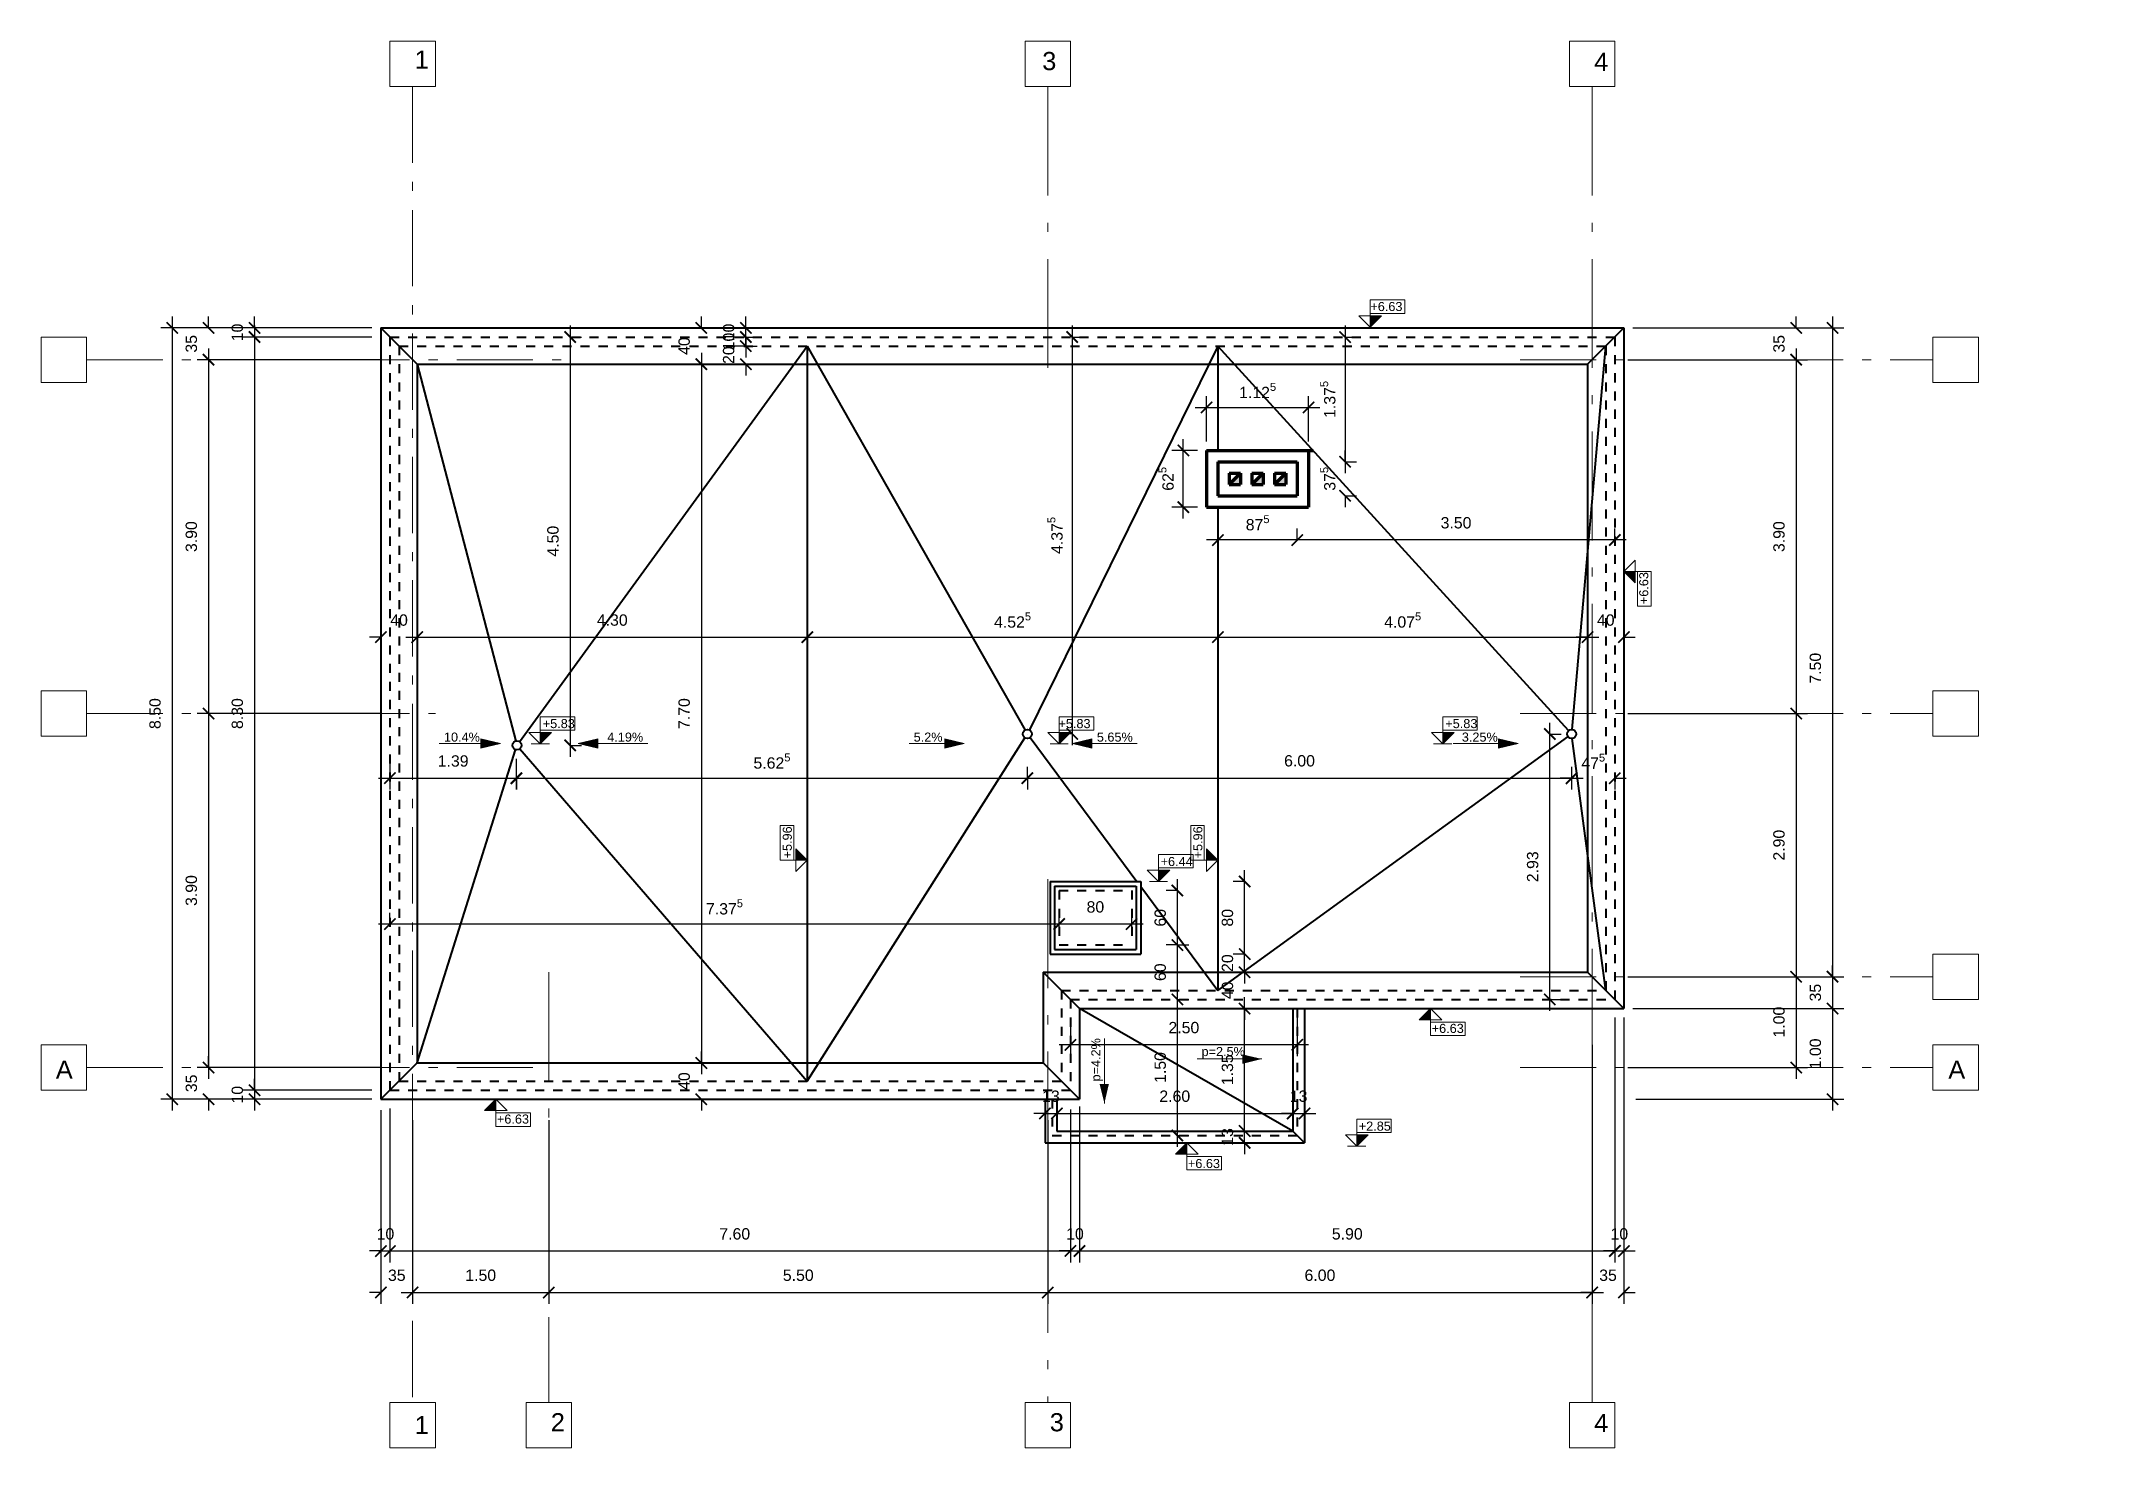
# Model space of a CAD drawing. Header units: inches. Extents: x 22.5 to 45.2, y 7.4 to 22.9.
import ezdxf

# ---------------------------------------------------------------- set-up
doc = ezdxf.new("R2010")
doc.units = ezdxf.units.IN
doc.header["$MEASUREMENT"] = 0
doc.linetypes.add('ACAD_ISO02W100', pattern=[15, 12, -3])
doc.linetypes.add('ACAD_ISO10W100', pattern=[18, 12, -3, 0, -3])
for name, color, linetype, lineweight in [('axes', 40, 'ACAD_ISO10W100', 20), ('cote', 252, 'Continuous', 20), ('ext terrace lines', 140, 'Continuous', 40), ('terrace dashed lines', 112, 'ACAD_ISO02W100', 40), ('walls', 160, 'Continuous', 80)]:
    doc.layers.add(name, color=color, linetype=linetype, lineweight=lineweight)
doc.styles.get("Standard").update_dxf_attribs({"font": 'arial.ttf'})
doc.dimstyles.new('1_50_centimeters', dxfattribs={"dimscale": 50, "dimtxt": 0.0025, "dimasz": 0.0025, "dimexe": 0.0025, "dimexo": 0.002, "dimgap": 0.0025, "dimtad": 1, "dimdec": 0, "dimlfac": 100, "dimzin": 0, "dimdsep": 46, "dimtxsty": 'Standard', "dimblk": 'ARCHTICK', "dimcen": 0.002, "dimdle": 0.0025, "dimadec": 0, "dimazin": 0, "dimtfac": 1, "dimtdec": 0, "dimtix": 1, "dimtofl": 0, "dimtmove": 0, "dimatfit": 3, "dimldrblk": 'ARCHTICK', "dimfxl": 1, "dimfxlon": 1, "dimtolj": 1, "dimtzin": 0, "dimarcsym": 0})
doc.dimstyles.new('1_50_meters', dxfattribs={"dimscale": 50, "dimtxt": 0.0025, "dimasz": 0.0025, "dimexe": 0.0025, "dimexo": 0.002, "dimgap": 0.0025, "dimtad": 1, "dimzin": 0, "dimdsep": 46, "dimtxsty": 'Standard', "dimblk": 'ARCHTICK', "dimcen": 0.002, "dimdle": 0.0025, "dimadec": 0, "dimazin": 0, "dimtfac": 1, "dimtofl": 0, "dimtmove": 0, "dimatfit": 3, "dimldrblk": 'ARCHTICK', "dimfxl": 1, "dimfxlon": 1, "dimtolj": 1, "dimtzin": 0, "dimarcsym": 0})

msp = doc.modelspace()

# ---------------------------------------------------------------- texts
at = {"layer": 'axes', "ltscale": 0.1, "char_height": 0.2, "attachment_point": 1}
for s, insert in [('\\pxqc;1', (26.615, 22.768)), ('3', (33.554, 22.752)), ('\\pxqc;4', (39.615, 22.744)), ('\\pxqc;2', (28.115, 7.752)), ('\\pxqc;3', (33.615, 7.752)), ('\\pxqc;4', (39.615, 7.744)), ('\\pxqc;1', (26.615, 7.721))]:
    msp.add_mtext(s, dxfattribs=dict(at, insert=insert))
for insert in [(22.682, 11.638), (43.541, 11.638)]:
    msp.add_mtext_dynamic_manual_height_columns('A', width=0.5, gutter_width=1, heights=[0.0627], dxfattribs=dict(at, insert=insert))
at = {"layer": 'cote', "ltscale": 0.1, "char_height": 0.1, "attachment_point": 1}
for s, width, insert in [('+6.63', 0.38419, (37.171, 19.997)), ('10.4%', 0.44626, (26.96, 15.252)), ('+5.83', 0.38111, (28.049, 15.401)), ('4.19%', 0.44626, (28.76, 15.252)), ('5.2%', 0.44626, (32.137, 15.252)), ('+5.83', 0.38111, (33.733, 15.401)), ('5.65%', 0.44626, (34.156, 15.252)), ('+5.83', 0.38111, (37.997, 15.401)), ('3.25%', 0.44626, (38.179, 15.252)), ('+6.44', 0.38111, (34.859, 13.881)), ('+6.63', 0.38419, (37.847, 12.042)), ('p=2.5%', 0.48389, (35.31, 11.787)), ('+6.63', 0.38419, (27.544, 11.043)), ('+2.85', 0.38111, (37.043, 10.965)), ('+6.63', 0.38419, (35.16, 10.553))]:
    msp.add_mtext_dynamic_manual_height_columns(s, width=width, gutter_width=1, heights=[0], dxfattribs=dict(at, insert=insert))
at = {"layer": 'cote', "ltscale": 0.1, "char_height": 0.1, "attachment_point": 1, "rotation": 90}
for s, width, insert in [('+6.63', 0.38419, (40.134, 16.667)), ('+5.96', 0.38419, (30.694, 13.865)), ('+5.96', 0.38419, (35.219, 13.865)), ('p=4.2%', 0.20079, (34.095, 11.407))]:
    msp.add_mtext_dynamic_manual_height_columns(s, width=width, gutter_width=1, heights=[0], dxfattribs=dict(at, insert=insert))

# ---------------------------------------------------------------- blocks, each defined once
blk = doc.blocks.new('_ArchTick')
at = {"color": 0, "linetype": 'ByBlock', "const_width": 0.15}
blk.add_lwpolyline([(-0.5, -0.5), (0.5, 0.5)], dxfattribs=at)
blk = doc.blocks.new('*D66')
at = {"layer": 'cote', "color": 0, "lineweight": -2, "ltscale": 0.1, "transparency": 16777216}
for p, q in [((40.01, 19.361), (41.989, 19.361)), ((41.864, 19.486), (41.864, 15.336)), ((40.01, 15.461), (41.989, 15.461))]:
    blk.add_line(p, q, dxfattribs=at)
at = {"layer": 'Defpoints', "color": 0, "ltscale": 0.1, "transparency": 16777216}
for p in [(39.91, 19.361), (39.91, 15.461), (41.864, 15.461)]:
    blk.add_point(p, dxfattribs=at)
at = {"layer": 'cote', "color": 0, "lineweight": -2, "ltscale": 0.1, "transparency": 16777216, "xscale": 0.125, "yscale": 0.125, "zscale": 0.125}
for p, rotation in [((41.864, 19.361), 90), ((41.864, 15.461), 270)]:
    blk.add_blockref('_ArchTick', p, dxfattribs=dict(at, rotation=rotation))
at = {"layer": 'cote', "color": 0, "ltscale": 0.1, "transparency": 16777216, "insert": (41.675, 17.411), "char_height": 0.125, "attachment_point": 5, "rotation": 90}
blk.add_mtext('\\A1;3.90', dxfattribs=at)
blk = doc.blocks.new('*D67')
at = {"layer": 'cote', "color": 0, "lineweight": -2, "ltscale": 0.1, "transparency": 16777216}
for p, q in [((40.01, 15.461), (41.989, 15.461)), ((41.864, 15.586), (41.864, 12.436)), ((40.01, 12.561), (41.989, 12.561))]:
    blk.add_line(p, q, dxfattribs=at)
at = {"layer": 'Defpoints', "color": 0, "ltscale": 0.1, "transparency": 16777216}
for p in [(39.91, 15.461), (39.91, 12.561), (41.864, 12.561)]:
    blk.add_point(p, dxfattribs=at)
at = {"layer": 'cote', "color": 0, "lineweight": -2, "ltscale": 0.1, "transparency": 16777216, "xscale": 0.125, "yscale": 0.125, "zscale": 0.125}
for p, rotation in [((41.864, 15.461), 90), ((41.864, 12.561), 270)]:
    blk.add_blockref('_ArchTick', p, dxfattribs=dict(at, rotation=rotation))
at = {"layer": 'cote', "color": 0, "ltscale": 0.1, "transparency": 16777216, "insert": (41.675, 14.011), "char_height": 0.125, "attachment_point": 5, "rotation": 90}
blk.add_mtext('\\A1;2.90', dxfattribs=at)
blk = doc.blocks.new('*D68')
at = {"layer": 'cote', "color": 0, "lineweight": -2, "ltscale": 0.1, "transparency": 16777216}
for p, q in [((40.01, 12.561), (41.989, 12.561)), ((41.864, 12.686), (41.864, 11.436)), ((40.01, 11.561), (41.989, 11.561))]:
    blk.add_line(p, q, dxfattribs=at)
at = {"layer": 'Defpoints', "color": 0, "ltscale": 0.1, "transparency": 16777216}
for p in [(39.91, 12.561), (39.91, 11.561), (41.864, 11.561)]:
    blk.add_point(p, dxfattribs=at)
at = {"layer": 'cote', "color": 0, "lineweight": -2, "ltscale": 0.1, "transparency": 16777216, "xscale": 0.125, "yscale": 0.125, "zscale": 0.125}
for p, rotation in [((41.864, 12.561), 90), ((41.864, 11.561), 270)]:
    blk.add_blockref('_ArchTick', p, dxfattribs=dict(at, rotation=rotation))
at = {"layer": 'cote', "color": 0, "ltscale": 0.1, "transparency": 16777216, "insert": (41.675, 12.061), "char_height": 0.125, "attachment_point": 5, "rotation": 90}
blk.add_mtext('\\A1;1.00', dxfattribs=at)
blk = doc.blocks.new('*D69')
at = {"layer": 'cote', "color": 0, "lineweight": -2, "ltscale": 0.1, "transparency": 16777216}
for p, q in [((26.615, 10.982), (26.615, 8.957)), ((28.115, 10.982), (28.115, 8.957)), ((26.49, 9.082), (28.24, 9.082))]:
    blk.add_line(p, q, dxfattribs=at)
at = {"layer": 'Defpoints', "color": 0, "ltscale": 0.1, "transparency": 16777216}
for p in [(26.615, 11.082), (28.115, 11.082), (28.115, 9.082)]:
    blk.add_point(p, dxfattribs=at)
at = {"layer": 'cote', "color": 0, "lineweight": -2, "ltscale": 0.1, "transparency": 16777216, "xscale": 0.125, "yscale": 0.125, "zscale": 0.125, "rotation": 180}
blk.add_blockref('_ArchTick', (26.615, 9.082), dxfattribs=at)
at = {"layer": 'cote', "color": 0, "lineweight": -2, "ltscale": 0.1, "transparency": 16777216, "xscale": 0.125, "yscale": 0.125, "zscale": 0.125}
blk.add_blockref('_ArchTick', (28.115, 9.082), dxfattribs=at)
at = {"layer": 'cote', "color": 0, "ltscale": 0.1, "transparency": 16777216, "insert": (27.365, 9.271), "char_height": 0.125, "attachment_point": 5}
blk.add_mtext('\\A1;1.50', dxfattribs=at)
blk = doc.blocks.new('*D70')
at = {"layer": 'cote', "color": 0, "lineweight": -2, "ltscale": 0.1, "transparency": 16777216}
for p, q in [((28.115, 10.979), (28.115, 8.957)), ((33.615, 10.979), (33.615, 8.957)), ((27.99, 9.082), (33.74, 9.082))]:
    blk.add_line(p, q, dxfattribs=at)
at = {"layer": 'Defpoints', "color": 0, "ltscale": 0.1, "transparency": 16777216}
for p in [(28.115, 11.079), (33.615, 11.079), (33.615, 9.082)]:
    blk.add_point(p, dxfattribs=at)
at = {"layer": 'cote', "color": 0, "lineweight": -2, "ltscale": 0.1, "transparency": 16777216, "xscale": 0.125, "yscale": 0.125, "zscale": 0.125, "rotation": 180}
blk.add_blockref('_ArchTick', (28.115, 9.082), dxfattribs=at)
at = {"layer": 'cote', "color": 0, "lineweight": -2, "ltscale": 0.1, "transparency": 16777216, "xscale": 0.125, "yscale": 0.125, "zscale": 0.125}
blk.add_blockref('_ArchTick', (33.615, 9.082), dxfattribs=at)
at = {"layer": 'cote', "color": 0, "ltscale": 0.1, "transparency": 16777216, "insert": (30.865, 9.271), "char_height": 0.125, "attachment_point": 5}
blk.add_mtext('\\A1;5.50', dxfattribs=at)
blk = doc.blocks.new('*D71')
at = {"layer": 'cote', "color": 0, "lineweight": -2, "ltscale": 0.1, "transparency": 16777216}
for p, q in [((33.615, 10.783), (33.615, 8.957)), ((39.615, 10.783), (39.615, 8.957)), ((33.49, 9.082), (39.74, 9.082))]:
    blk.add_line(p, q, dxfattribs=at)
at = {"layer": 'Defpoints', "color": 0, "ltscale": 0.1, "transparency": 16777216}
for p in [(33.615, 10.883), (39.615, 10.883), (39.615, 9.082)]:
    blk.add_point(p, dxfattribs=at)
at = {"layer": 'cote', "color": 0, "lineweight": -2, "ltscale": 0.1, "transparency": 16777216, "xscale": 0.125, "yscale": 0.125, "zscale": 0.125, "rotation": 180}
blk.add_blockref('_ArchTick', (33.615, 9.082), dxfattribs=at)
at = {"layer": 'cote', "color": 0, "lineweight": -2, "ltscale": 0.1, "transparency": 16777216, "xscale": 0.125, "yscale": 0.125, "zscale": 0.125}
blk.add_blockref('_ArchTick', (39.615, 9.082), dxfattribs=at)
at = {"layer": 'cote', "color": 0, "ltscale": 0.1, "transparency": 16777216, "insert": (36.615, 9.271), "char_height": 0.125, "attachment_point": 5}
blk.add_mtext('\\A1;6.00', dxfattribs=at)
blk = doc.blocks.new('*D72')
at = {"layer": 'cote', "color": 0, "lineweight": -2, "ltscale": 0.1, "transparency": 16777216}
for p, q in [((26.265, 19.361), (24.24, 19.361)), ((24.365, 19.486), (24.365, 15.336)), ((26.265, 15.461), (24.24, 15.461))]:
    blk.add_line(p, q, dxfattribs=at)
at = {"layer": 'Defpoints', "color": 0, "ltscale": 0.1, "transparency": 16777216}
for p in [(26.365, 19.361), (24.365, 15.461), (26.365, 15.461)]:
    blk.add_point(p, dxfattribs=at)
at = {"layer": 'cote', "color": 0, "lineweight": -2, "ltscale": 0.1, "transparency": 16777216, "xscale": 0.125, "yscale": 0.125, "zscale": 0.125}
for p, rotation in [((24.365, 19.361), 90), ((24.365, 15.461), 270)]:
    blk.add_blockref('_ArchTick', p, dxfattribs=dict(at, rotation=rotation))
at = {"layer": 'cote', "color": 0, "ltscale": 0.1, "transparency": 16777216, "insert": (24.176, 17.411), "char_height": 0.125, "attachment_point": 5, "rotation": 90}
blk.add_mtext('\\A1;3.90', dxfattribs=at)
blk = doc.blocks.new('*D73')
at = {"layer": 'cote', "color": 0, "lineweight": -2, "ltscale": 0.1, "transparency": 16777216}
for p, q in [((26.257, 15.461), (24.24, 15.461)), ((24.365, 15.586), (24.365, 11.436)), ((26.257, 11.561), (24.24, 11.561))]:
    blk.add_line(p, q, dxfattribs=at)
at = {"layer": 'Defpoints', "color": 0, "ltscale": 0.1, "transparency": 16777216}
for p in [(26.357, 15.461), (24.365, 11.561), (26.357, 11.561)]:
    blk.add_point(p, dxfattribs=at)
at = {"layer": 'cote', "color": 0, "lineweight": -2, "ltscale": 0.1, "transparency": 16777216, "xscale": 0.125, "yscale": 0.125, "zscale": 0.125}
for p, rotation in [((24.365, 15.461), 90), ((24.365, 11.561), 270)]:
    blk.add_blockref('_ArchTick', p, dxfattribs=dict(at, rotation=rotation))
at = {"layer": 'cote', "color": 0, "ltscale": 0.1, "transparency": 16777216, "insert": (24.176, 13.511), "char_height": 0.125, "attachment_point": 5, "rotation": 90}
blk.add_mtext('\\A1;3.90', dxfattribs=at)
blk = doc.blocks.new('*D111')
at = {"layer": 'cote', "color": 0, "lineweight": -2, "ltscale": 0.1, "transparency": 16777216}
for p, q in [((23.965, 19.836), (23.965, 11.086)), ((26.165, 19.711), (23.84, 19.711)), ((26.165, 11.211), (23.84, 11.211))]:
    blk.add_line(p, q, dxfattribs=at)
at = {"layer": 'Defpoints', "color": 0, "ltscale": 0.1, "transparency": 16777216}
for p in [(26.265, 19.711), (23.965, 11.211), (26.265, 11.211)]:
    blk.add_point(p, dxfattribs=at)
at = {"layer": 'cote', "color": 0, "lineweight": -2, "ltscale": 0.1, "transparency": 16777216, "xscale": 0.125, "yscale": 0.125, "zscale": 0.125}
for p, rotation in [((23.965, 19.711), 90), ((23.965, 11.211), 270)]:
    blk.add_blockref('_ArchTick', p, dxfattribs=dict(at, rotation=rotation))
at = {"layer": 'cote', "color": 0, "ltscale": 0.1, "transparency": 16777216, "insert": (23.776, 15.461), "char_height": 0.125, "attachment_point": 5, "rotation": 90}
blk.add_mtext('\\A1;8.50', dxfattribs=at)
blk = doc.blocks.new('*D112')
at = {"layer": 'cote', "color": 0, "lineweight": -2, "ltscale": 0.1, "transparency": 16777216}
for p, q in [((42.265, 19.836), (42.265, 12.086)), ((40.065, 19.711), (42.39, 19.711)), ((40.065, 12.211), (42.39, 12.211))]:
    blk.add_line(p, q, dxfattribs=at)
at = {"layer": 'Defpoints', "color": 0, "ltscale": 0.1, "transparency": 16777216}
for p in [(39.965, 19.711), (39.965, 12.211), (42.265, 12.211)]:
    blk.add_point(p, dxfattribs=at)
at = {"layer": 'cote', "color": 0, "lineweight": -2, "ltscale": 0.1, "transparency": 16777216, "xscale": 0.125, "yscale": 0.125, "zscale": 0.125}
for p, rotation in [((42.265, 19.711), 90), ((42.265, 12.211), 270)]:
    blk.add_blockref('_ArchTick', p, dxfattribs=dict(at, rotation=rotation))
at = {"layer": 'cote', "color": 0, "ltscale": 0.1, "transparency": 16777216, "insert": (42.076, 15.961), "char_height": 0.125, "attachment_point": 5, "rotation": 90}
blk.add_mtext('\\A1;7.50', dxfattribs=at)
blk = doc.blocks.new('*D74')
at = {"layer": 'cote', "color": 0, "lineweight": -2, "ltscale": 0.1, "transparency": 16777216}
for p, q in [((42.265, 12.336), (42.265, 11.086)), ((40.097, 12.211), (42.39, 12.211)), ((40.097, 11.211), (42.39, 11.211))]:
    blk.add_line(p, q, dxfattribs=at)
at = {"layer": 'Defpoints', "color": 0, "ltscale": 0.1, "transparency": 16777216}
for p in [(39.997, 12.211), (39.997, 11.211), (42.265, 11.211)]:
    blk.add_point(p, dxfattribs=at)
at = {"layer": 'cote', "color": 0, "lineweight": -2, "ltscale": 0.1, "transparency": 16777216, "xscale": 0.125, "yscale": 0.125, "zscale": 0.125}
for p, rotation in [((42.265, 12.211), 90), ((42.265, 11.211), 270)]:
    blk.add_blockref('_ArchTick', p, dxfattribs=dict(at, rotation=rotation))
at = {"layer": 'cote', "color": 0, "ltscale": 0.1, "transparency": 16777216, "insert": (42.076, 11.711), "char_height": 0.125, "attachment_point": 5, "rotation": 90}
blk.add_mtext('\\A1;1.00', dxfattribs=at)
blk = doc.blocks.new('*D113')
at = {"layer": 'cote', "color": 0, "lineweight": -2, "ltscale": 0.1, "transparency": 16777216}
for p, q in [((41.864, 19.711), (41.864, 19.836)), ((40.065, 19.711), (41.989, 19.711)), ((40.065, 19.361), (41.989, 19.361)), ((41.864, 19.361), (41.864, 19.236))]:
    blk.add_line(p, q, dxfattribs=at)
at = {"layer": 'Defpoints', "color": 0, "ltscale": 0.1, "transparency": 16777216}
for p in [(39.965, 19.711), (39.965, 19.361), (41.864, 19.361)]:
    blk.add_point(p, dxfattribs=at)
at = {"layer": 'cote', "color": 0, "lineweight": -2, "ltscale": 0.1, "transparency": 16777216, "xscale": 0.125, "yscale": 0.125, "zscale": 0.125}
for p, rotation in [((41.864, 19.711), 270), ((41.864, 19.361), 90)]:
    blk.add_blockref('_ArchTick', p, dxfattribs=dict(at, rotation=rotation))
at = {"layer": 'cote', "color": 0, "ltscale": 0.1, "transparency": 16777216, "insert": (41.675, 19.536), "char_height": 0.125, "attachment_point": 5, "rotation": 90}
blk.add_mtext('\\A1;35', dxfattribs=at)
blk = doc.blocks.new('*D114')
at = {"layer": 'cote', "color": 0, "lineweight": -2, "ltscale": 0.1, "transparency": 16777216}
for p, q in [((40.065, 12.561), (42.39, 12.561)), ((42.265, 12.561), (42.265, 12.686)), ((40.065, 12.211), (42.39, 12.211)), ((42.265, 12.211), (42.265, 12.086))]:
    blk.add_line(p, q, dxfattribs=at)
at = {"layer": 'Defpoints', "color": 0, "ltscale": 0.1, "transparency": 16777216}
for p in [(39.965, 12.561), (39.965, 12.211), (42.265, 12.211)]:
    blk.add_point(p, dxfattribs=at)
at = {"layer": 'cote', "color": 0, "lineweight": -2, "ltscale": 0.1, "transparency": 16777216, "xscale": 0.125, "yscale": 0.125, "zscale": 0.125}
for p, rotation in [((42.265, 12.561), 270), ((42.265, 12.211), 90)]:
    blk.add_blockref('_ArchTick', p, dxfattribs=dict(at, rotation=rotation))
at = {"layer": 'cote', "color": 0, "ltscale": 0.1, "transparency": 16777216, "insert": (42.076, 12.386), "char_height": 0.125, "attachment_point": 5, "rotation": 90}
blk.add_mtext('\\A1;35', dxfattribs=at)
blk = doc.blocks.new('*D75')
at = {"layer": 'cote', "color": 0, "lineweight": -2, "ltscale": 0.1, "transparency": 16777216}
for p, q in [((26.265, 10.811), (26.265, 8.957)), ((26.615, 10.811), (26.615, 8.957)), ((26.265, 9.082), (26.14, 9.082)), ((26.615, 9.082), (26.74, 9.082))]:
    blk.add_line(p, q, dxfattribs=at)
at = {"layer": 'Defpoints', "color": 0, "ltscale": 0.1, "transparency": 16777216}
for p in [(26.265, 10.911), (26.615, 10.911), (26.265, 9.082)]:
    blk.add_point(p, dxfattribs=at)
at = {"layer": 'cote', "color": 0, "lineweight": -2, "ltscale": 0.1, "transparency": 16777216, "xscale": 0.125, "yscale": 0.125, "zscale": 0.125}
blk.add_blockref('_ArchTick', (26.265, 9.082), dxfattribs=at)
at = {"layer": 'cote', "color": 0, "lineweight": -2, "ltscale": 0.1, "transparency": 16777216, "xscale": 0.125, "yscale": 0.125, "zscale": 0.125, "rotation": 180}
blk.add_blockref('_ArchTick', (26.615, 9.082), dxfattribs=at)
at = {"layer": 'cote', "color": 0, "ltscale": 0.1, "transparency": 16777216, "insert": (26.44, 9.271), "char_height": 0.125, "attachment_point": 5}
blk.add_mtext('\\A1;35', dxfattribs=at)
blk = doc.blocks.new('*D76')
at = {"layer": 'cote', "color": 0, "lineweight": -2, "ltscale": 0.1, "transparency": 16777216}
for p, q in [((39.615, 11.811), (39.615, 8.957)), ((39.965, 11.811), (39.965, 8.957)), ((39.615, 9.082), (39.49, 9.082)), ((39.965, 9.082), (40.09, 9.082))]:
    blk.add_line(p, q, dxfattribs=at)
at = {"layer": 'Defpoints', "color": 0, "ltscale": 0.1, "transparency": 16777216}
for p in [(39.615, 11.911), (39.965, 11.911), (39.965, 9.082)]:
    blk.add_point(p, dxfattribs=at)
at = {"layer": 'cote', "color": 0, "lineweight": -2, "ltscale": 0.1, "transparency": 16777216, "xscale": 0.125, "yscale": 0.125, "zscale": 0.125}
blk.add_blockref('_ArchTick', (39.615, 9.082), dxfattribs=at)
at = {"layer": 'cote', "color": 0, "lineweight": -2, "ltscale": 0.1, "transparency": 16777216, "xscale": 0.125, "yscale": 0.125, "zscale": 0.125, "rotation": 180}
blk.add_blockref('_ArchTick', (39.965, 9.082), dxfattribs=at)
at = {"layer": 'cote', "color": 0, "ltscale": 0.1, "transparency": 16777216, "insert": (39.79, 9.271), "char_height": 0.125, "attachment_point": 5}
blk.add_mtext('\\A1;35', dxfattribs=at)
blk = doc.blocks.new('*D77')
at = {"layer": 'cote', "color": 0, "lineweight": -2, "ltscale": 0.1, "transparency": 16777216}
for p, q in [((26.265, 11.09), (26.265, 9.414)), ((26.365, 11.09), (26.365, 9.414)), ((26.265, 9.539), (26.14, 9.539)), ((26.365, 9.539), (26.49, 9.539))]:
    blk.add_line(p, q, dxfattribs=at)
at = {"layer": 'Defpoints', "color": 0, "ltscale": 0.1, "transparency": 16777216}
for p in [(26.265, 11.19), (26.365, 11.19), (26.365, 9.539)]:
    blk.add_point(p, dxfattribs=at)
at = {"layer": 'cote', "color": 0, "lineweight": -2, "ltscale": 0.1, "transparency": 16777216, "xscale": 0.125, "yscale": 0.125, "zscale": 0.125}
blk.add_blockref('_ArchTick', (26.265, 9.539), dxfattribs=at)
at = {"layer": 'cote', "color": 0, "lineweight": -2, "ltscale": 0.1, "transparency": 16777216, "xscale": 0.125, "yscale": 0.125, "zscale": 0.125, "rotation": 180}
blk.add_blockref('_ArchTick', (26.365, 9.539), dxfattribs=at)
at = {"layer": 'cote', "color": 0, "ltscale": 0.1, "transparency": 16777216, "insert": (26.315, 9.727), "char_height": 0.125, "attachment_point": 5}
blk.add_mtext('\\A1;10', dxfattribs=at)
blk = doc.blocks.new('*D115')
at = {"layer": 'cote', "color": 0, "lineweight": -2, "ltscale": 0.1, "transparency": 16777216}
for p, q in [((26.365, 11.111), (26.365, 9.414)), ((33.965, 11.111), (33.965, 9.414)), ((26.24, 9.539), (34.09, 9.539))]:
    blk.add_line(p, q, dxfattribs=at)
at = {"layer": 'Defpoints', "color": 0, "ltscale": 0.1, "transparency": 16777216}
for p in [(26.365, 11.211), (33.965, 11.211), (33.965, 9.539)]:
    blk.add_point(p, dxfattribs=at)
at = {"layer": 'cote', "color": 0, "lineweight": -2, "ltscale": 0.1, "transparency": 16777216, "xscale": 0.125, "yscale": 0.125, "zscale": 0.125, "rotation": 180}
blk.add_blockref('_ArchTick', (26.365, 9.539), dxfattribs=at)
at = {"layer": 'cote', "color": 0, "lineweight": -2, "ltscale": 0.1, "transparency": 16777216, "xscale": 0.125, "yscale": 0.125, "zscale": 0.125}
blk.add_blockref('_ArchTick', (33.965, 9.539), dxfattribs=at)
at = {"layer": 'cote', "color": 0, "ltscale": 0.1, "transparency": 16777216, "insert": (30.165, 9.727), "char_height": 0.125, "attachment_point": 5}
blk.add_mtext('\\A1;7.60', dxfattribs=at)
blk = doc.blocks.new('*D78')
at = {"layer": 'cote', "color": 0, "lineweight": -2, "ltscale": 0.1, "transparency": 16777216}
for p, q in [((33.865, 11.098), (33.865, 9.414)), ((33.965, 11.098), (33.965, 9.414)), ((33.865, 9.539), (33.74, 9.539)), ((33.965, 9.539), (34.09, 9.539))]:
    blk.add_line(p, q, dxfattribs=at)
at = {"layer": 'Defpoints', "color": 0, "ltscale": 0.1, "transparency": 16777216}
for p in [(33.865, 11.198), (33.965, 11.198), (33.965, 9.539)]:
    blk.add_point(p, dxfattribs=at)
at = {"layer": 'cote', "color": 0, "lineweight": -2, "ltscale": 0.1, "transparency": 16777216, "xscale": 0.125, "yscale": 0.125, "zscale": 0.125}
blk.add_blockref('_ArchTick', (33.865, 9.539), dxfattribs=at)
at = {"layer": 'cote', "color": 0, "lineweight": -2, "ltscale": 0.1, "transparency": 16777216, "xscale": 0.125, "yscale": 0.125, "zscale": 0.125, "rotation": 180}
blk.add_blockref('_ArchTick', (33.965, 9.539), dxfattribs=at)
at = {"layer": 'cote', "color": 0, "ltscale": 0.1, "transparency": 16777216, "insert": (33.915, 9.727), "char_height": 0.125, "attachment_point": 5}
blk.add_mtext('\\A1;10', dxfattribs=at)
blk = doc.blocks.new('*D79')
at = {"layer": 'cote', "color": 0, "lineweight": -2, "ltscale": 0.1, "transparency": 16777216}
for p, q in [((33.965, 11.13), (33.965, 9.414)), ((39.867, 11.13), (39.867, 9.414)), ((33.84, 9.539), (39.992, 9.539))]:
    blk.add_line(p, q, dxfattribs=at)
at = {"layer": 'Defpoints', "color": 0, "ltscale": 0.1, "transparency": 16777216}
for p in [(33.965, 11.23), (39.867, 11.23), (39.867, 9.539)]:
    blk.add_point(p, dxfattribs=at)
at = {"layer": 'cote', "color": 0, "lineweight": -2, "ltscale": 0.1, "transparency": 16777216, "xscale": 0.125, "yscale": 0.125, "zscale": 0.125, "rotation": 180}
blk.add_blockref('_ArchTick', (33.965, 9.539), dxfattribs=at)
at = {"layer": 'cote', "color": 0, "lineweight": -2, "ltscale": 0.1, "transparency": 16777216, "xscale": 0.125, "yscale": 0.125, "zscale": 0.125}
blk.add_blockref('_ArchTick', (39.867, 9.539), dxfattribs=at)
at = {"layer": 'cote', "color": 0, "ltscale": 0.1, "transparency": 16777216, "insert": (36.916, 9.727), "char_height": 0.125, "attachment_point": 5}
blk.add_mtext('\\A1;5.90', dxfattribs=at)
blk = doc.blocks.new('*D116')
at = {"layer": 'cote', "color": 0, "lineweight": -2, "ltscale": 0.1, "transparency": 16777216}
for p, q in [((39.865, 12.111), (39.865, 9.414)), ((39.965, 12.111), (39.965, 9.414)), ((39.865, 9.539), (39.74, 9.539)), ((39.965, 9.539), (40.09, 9.539))]:
    blk.add_line(p, q, dxfattribs=at)
at = {"layer": 'Defpoints', "color": 0, "ltscale": 0.1, "transparency": 16777216}
for p in [(39.865, 12.211), (39.965, 12.211), (39.965, 9.539)]:
    blk.add_point(p, dxfattribs=at)
at = {"layer": 'cote', "color": 0, "lineweight": -2, "ltscale": 0.1, "transparency": 16777216, "xscale": 0.125, "yscale": 0.125, "zscale": 0.125}
blk.add_blockref('_ArchTick', (39.865, 9.539), dxfattribs=at)
at = {"layer": 'cote', "color": 0, "lineweight": -2, "ltscale": 0.1, "transparency": 16777216, "xscale": 0.125, "yscale": 0.125, "zscale": 0.125, "rotation": 180}
blk.add_blockref('_ArchTick', (39.965, 9.539), dxfattribs=at)
at = {"layer": 'cote', "color": 0, "ltscale": 0.1, "transparency": 16777216, "insert": (39.915, 9.727), "char_height": 0.125, "attachment_point": 5}
blk.add_mtext('\\A1;10', dxfattribs=at)
blk = doc.blocks.new('*D80')
at = {"layer": 'cote', "color": 0, "lineweight": -2, "ltscale": 0.1, "transparency": 16777216}
for p, q in [((29.797, 19.711), (29.797, 19.836)), ((29.797, 19.711), (29.922, 19.711)), ((29.797, 19.311), (29.922, 19.311)), ((29.797, 19.311), (29.797, 19.186))]:
    blk.add_line(p, q, dxfattribs=at)
at = {"layer": 'Defpoints', "color": 0, "ltscale": 0.1, "transparency": 16777216}
for p in [(29.797, 19.711), (29.797, 19.311), (29.797, 19.311)]:
    blk.add_point(p, dxfattribs=at)
at = {"layer": 'cote', "color": 0, "lineweight": -2, "ltscale": 0.1, "transparency": 16777216, "xscale": 0.125, "yscale": 0.125, "zscale": 0.125}
for p, rotation in [((29.797, 19.711), 270), ((29.797, 19.311), 90)]:
    blk.add_blockref('_ArchTick', p, dxfattribs=dict(at, rotation=rotation))
at = {"layer": 'cote', "color": 0, "ltscale": 0.1, "transparency": 16777216, "insert": (29.608, 19.511), "char_height": 0.125, "attachment_point": 5, "rotation": 90}
blk.add_mtext('\\A1;40', dxfattribs=at)
blk = doc.blocks.new('*D81')
at = {"layer": 'cote', "color": 0, "lineweight": -2, "ltscale": 0.1, "transparency": 16777216}
for p, q in [((29.797, 19.311), (29.672, 19.311)), ((29.797, 19.436), (29.797, 11.486)), ((29.797, 11.611), (29.922, 11.611))]:
    blk.add_line(p, q, dxfattribs=at)
at = {"layer": 'Defpoints', "color": 0, "ltscale": 0.1, "transparency": 16777216}
for p in [(29.797, 19.311), (29.797, 11.611), (29.797, 11.611)]:
    blk.add_point(p, dxfattribs=at)
at = {"layer": 'cote', "color": 0, "lineweight": -2, "ltscale": 0.1, "transparency": 16777216, "xscale": 0.125, "yscale": 0.125, "zscale": 0.125}
for p, rotation in [((29.797, 19.311), 90), ((29.797, 11.611), 270)]:
    blk.add_blockref('_ArchTick', p, dxfattribs=dict(at, rotation=rotation))
at = {"layer": 'cote', "color": 0, "ltscale": 0.1, "transparency": 16777216, "insert": (29.608, 15.461), "char_height": 0.125, "attachment_point": 5, "rotation": 90}
blk.add_mtext('\\A1;7.70', dxfattribs=at)
blk = doc.blocks.new('*D82')
at = {"layer": 'cote', "color": 0, "lineweight": -2, "ltscale": 0.1, "transparency": 16777216}
for p, q in [((29.797, 11.611), (29.797, 11.736)), ((29.797, 11.611), (29.922, 11.611)), ((29.797, 11.211), (29.922, 11.211)), ((29.797, 11.211), (29.797, 11.086))]:
    blk.add_line(p, q, dxfattribs=at)
at = {"layer": 'Defpoints', "color": 0, "ltscale": 0.1, "transparency": 16777216}
for p in [(29.797, 11.611), (29.797, 11.211), (29.797, 11.211)]:
    blk.add_point(p, dxfattribs=at)
at = {"layer": 'cote', "color": 0, "lineweight": -2, "ltscale": 0.1, "transparency": 16777216, "xscale": 0.125, "yscale": 0.125, "zscale": 0.125}
for p, rotation in [((29.797, 11.611), 270), ((29.797, 11.211), 90)]:
    blk.add_blockref('_ArchTick', p, dxfattribs=dict(at, rotation=rotation))
at = {"layer": 'cote', "color": 0, "ltscale": 0.1, "transparency": 16777216, "insert": (29.608, 11.411), "char_height": 0.125, "attachment_point": 5, "rotation": 90}
blk.add_mtext('\\A1;40', dxfattribs=at)
blk = doc.blocks.new('*D83')
at = {"layer": 'cote', "color": 0, "lineweight": -2, "ltscale": 0.1, "transparency": 16777216}
for p, q in [((30.287, 19.711), (30.287, 19.836)), ((30.287, 19.711), (30.412, 19.711)), ((30.287, 19.611), (30.412, 19.611)), ((30.287, 19.611), (30.287, 19.486))]:
    blk.add_line(p, q, dxfattribs=at)
at = {"layer": 'Defpoints', "color": 0, "ltscale": 0.1, "transparency": 16777216}
for p in [(30.287, 19.711), (30.287, 19.611), (30.287, 19.611)]:
    blk.add_point(p, dxfattribs=at)
at = {"layer": 'cote', "color": 0, "lineweight": -2, "ltscale": 0.1, "transparency": 16777216, "xscale": 0.125, "yscale": 0.125, "zscale": 0.125}
for p, rotation in [((30.287, 19.711), 270), ((30.287, 19.611), 90)]:
    blk.add_blockref('_ArchTick', p, dxfattribs=dict(at, rotation=rotation))
at = {"layer": 'cote', "color": 0, "ltscale": 0.1, "transparency": 16777216, "insert": (30.098, 19.661), "char_height": 0.125, "attachment_point": 5, "rotation": 90}
blk.add_mtext('\\A1;10', dxfattribs=at)
blk = doc.blocks.new('*D84')
at = {"layer": 'cote', "color": 0, "lineweight": -2, "ltscale": 0.1, "transparency": 16777216}
for p, q in [((30.287, 19.611), (30.162, 19.611)), ((30.287, 19.611), (30.287, 19.736)), ((30.287, 19.511), (30.162, 19.511)), ((30.287, 19.511), (30.287, 19.386))]:
    blk.add_line(p, q, dxfattribs=at)
at = {"layer": 'Defpoints', "color": 0, "ltscale": 0.1, "transparency": 16777216}
for p in [(30.287, 19.611), (30.287, 19.511), (30.287, 19.511)]:
    blk.add_point(p, dxfattribs=at)
at = {"layer": 'cote', "color": 0, "lineweight": -2, "ltscale": 0.1, "transparency": 16777216, "xscale": 0.125, "yscale": 0.125, "zscale": 0.125}
for p, rotation in [((30.287, 19.611), 270), ((30.287, 19.511), 90)]:
    blk.add_blockref('_ArchTick', p, dxfattribs=dict(at, rotation=rotation))
at = {"layer": 'cote', "color": 0, "ltscale": 0.1, "transparency": 16777216, "insert": (30.098, 19.561), "char_height": 0.125, "attachment_point": 5, "rotation": 90}
blk.add_mtext('\\A1;10', dxfattribs=at)
blk = doc.blocks.new('*D85')
at = {"layer": 'cote', "color": 0, "lineweight": -2, "ltscale": 0.1, "transparency": 16777216}
for p, q in [((30.287, 19.511), (30.287, 19.636)), ((30.287, 19.511), (30.412, 19.511)), ((30.287, 19.311), (30.412, 19.311)), ((30.287, 19.311), (30.287, 19.186))]:
    blk.add_line(p, q, dxfattribs=at)
at = {"layer": 'Defpoints', "color": 0, "ltscale": 0.1, "transparency": 16777216}
for p in [(30.287, 19.511), (30.287, 19.311), (30.287, 19.311)]:
    blk.add_point(p, dxfattribs=at)
at = {"layer": 'cote', "color": 0, "lineweight": -2, "ltscale": 0.1, "transparency": 16777216, "xscale": 0.125, "yscale": 0.125, "zscale": 0.125}
for p, rotation in [((30.287, 19.511), 270), ((30.287, 19.311), 90)]:
    blk.add_blockref('_ArchTick', p, dxfattribs=dict(at, rotation=rotation))
at = {"layer": 'cote', "color": 0, "ltscale": 0.1, "transparency": 16777216, "insert": (30.098, 19.411), "char_height": 0.125, "attachment_point": 5, "rotation": 90}
blk.add_mtext('\\A1;20', dxfattribs=at)
blk = doc.blocks.new('*D117')
at = {"layer": 'cote', "color": 0, "lineweight": -2, "ltscale": 0.1, "transparency": 16777216}
for p, q in [((26.365, 15.011), (26.365, 14.625)), ((27.757, 14.961), (27.757, 14.625)), ((26.24, 14.75), (27.882, 14.75))]:
    blk.add_line(p, q, dxfattribs=at)
at = {"layer": 'Defpoints', "color": 0, "ltscale": 0.1, "transparency": 16777216}
for p in [(26.365, 15.111), (27.757, 15.061), (27.757, 14.75)]:
    blk.add_point(p, dxfattribs=at)
at = {"layer": 'cote', "color": 0, "lineweight": -2, "ltscale": 0.1, "transparency": 16777216, "xscale": 0.125, "yscale": 0.125, "zscale": 0.125, "rotation": 180}
blk.add_blockref('_ArchTick', (26.365, 14.75), dxfattribs=at)
at = {"layer": 'cote', "color": 0, "lineweight": -2, "ltscale": 0.1, "transparency": 16777216, "xscale": 0.125, "yscale": 0.125, "zscale": 0.125}
blk.add_blockref('_ArchTick', (27.757, 14.75), dxfattribs=at)
at = {"layer": 'cote', "color": 0, "ltscale": 0.1, "transparency": 16777216, "insert": (27.061, 14.938), "char_height": 0.125, "attachment_point": 5}
blk.add_mtext('\\A1;1.39', dxfattribs=at)
blk = doc.blocks.new('*D86')
at = {"layer": 'cote', "color": 0, "lineweight": -2, "ltscale": 0.1, "transparency": 16777216}
for p, q in [((27.635, 14.748), (33.515, 14.748)), ((27.76, 14.748), (27.76, 14.623)), ((33.39, 14.748), (33.39, 14.623))]:
    blk.add_line(p, q, dxfattribs=at)
at = {"layer": 'Defpoints', "color": 0, "ltscale": 0.1, "transparency": 16777216}
for p in [(27.76, 14.749), (33.39, 14.749), (33.39, 14.748)]:
    blk.add_point(p, dxfattribs=at)
at = {"layer": 'cote', "color": 0, "lineweight": -2, "ltscale": 0.1, "transparency": 16777216, "xscale": 0.125, "yscale": 0.125, "zscale": 0.125, "rotation": 180}
blk.add_blockref('_ArchTick', (27.76, 14.748), dxfattribs=at)
at = {"layer": 'cote', "color": 0, "lineweight": -2, "ltscale": 0.1, "transparency": 16777216, "xscale": 0.125, "yscale": 0.125, "zscale": 0.125}
blk.add_blockref('_ArchTick', (33.39, 14.748), dxfattribs=at)
at = {"layer": 'cote', "color": 0, "ltscale": 0.1, "transparency": 16777216, "insert": (30.575, 14.937), "char_height": 0.125, "attachment_point": 5}
blk.add_mtext('\\A1;5.62{\\H0.7x;\\S5^ ;}', dxfattribs=at)
blk = doc.blocks.new('*D87')
at = {"layer": 'cote', "color": 0, "lineweight": -2, "ltscale": 0.1, "transparency": 16777216}
for p, q in [((33.39, 14.751), (33.39, 14.876)), ((39.39, 14.751), (39.39, 14.876)), ((33.265, 14.751), (39.515, 14.751))]:
    blk.add_line(p, q, dxfattribs=at)
at = {"layer": 'Defpoints', "color": 0, "ltscale": 0.1, "transparency": 16777216}
for p in [(33.39, 14.748), (39.39, 14.751), (39.39, 14.748)]:
    blk.add_point(p, dxfattribs=at)
at = {"layer": 'cote', "color": 0, "lineweight": -2, "ltscale": 0.1, "transparency": 16777216, "xscale": 0.125, "yscale": 0.125, "zscale": 0.125, "rotation": 180}
blk.add_blockref('_ArchTick', (33.39, 14.751), dxfattribs=at)
at = {"layer": 'cote', "color": 0, "lineweight": -2, "ltscale": 0.1, "transparency": 16777216, "xscale": 0.125, "yscale": 0.125, "zscale": 0.125}
blk.add_blockref('_ArchTick', (39.39, 14.751), dxfattribs=at)
at = {"layer": 'cote', "color": 0, "ltscale": 0.1, "transparency": 16777216, "insert": (36.39, 14.94), "char_height": 0.125, "attachment_point": 5}
blk.add_mtext('\\A1;6.00', dxfattribs=at)
blk = doc.blocks.new('*D118')
at = {"layer": 'cote', "color": 0, "lineweight": -2, "ltscale": 0.1, "transparency": 16777216}
for p, q in [((39.389, 14.748), (39.264, 14.748)), ((39.389, 14.748), (39.389, 14.623)), ((39.865, 14.748), (39.865, 14.623)), ((39.865, 14.748), (39.99, 14.748))]:
    blk.add_line(p, q, dxfattribs=at)
at = {"layer": 'Defpoints', "color": 0, "ltscale": 0.1, "transparency": 16777216}
for p in [(39.389, 14.751), (39.865, 14.751), (39.865, 14.748)]:
    blk.add_point(p, dxfattribs=at)
at = {"layer": 'cote', "color": 0, "lineweight": -2, "ltscale": 0.1, "transparency": 16777216, "xscale": 0.125, "yscale": 0.125, "zscale": 0.125}
blk.add_blockref('_ArchTick', (39.389, 14.748), dxfattribs=at)
at = {"layer": 'cote', "color": 0, "lineweight": -2, "ltscale": 0.1, "transparency": 16777216, "xscale": 0.125, "yscale": 0.125, "zscale": 0.125, "rotation": 180}
blk.add_blockref('_ArchTick', (39.865, 14.748), dxfattribs=at)
at = {"layer": 'cote', "color": 0, "ltscale": 0.1, "transparency": 16777216, "insert": (39.627, 14.936), "char_height": 0.125, "attachment_point": 5}
blk.add_mtext('\\A1;47{\\H0.7x;\\S5^ ;}', dxfattribs=at)
blk = doc.blocks.new('*D88')
at = {"layer": 'cote', "color": 0, "lineweight": -2, "ltscale": 0.1, "transparency": 16777216}
for p, q in [((26.265, 16.303), (26.265, 16.428)), ((26.665, 16.303), (26.665, 16.428)), ((26.265, 16.303), (26.14, 16.303)), ((26.665, 16.303), (26.79, 16.303))]:
    blk.add_line(p, q, dxfattribs=at)
at = {"layer": 'Defpoints', "color": 0, "ltscale": 0.1, "transparency": 16777216}
for p in [(26.265, 16.303), (26.665, 16.303), (26.665, 16.303)]:
    blk.add_point(p, dxfattribs=at)
at = {"layer": 'cote', "color": 0, "lineweight": -2, "ltscale": 0.1, "transparency": 16777216, "xscale": 0.125, "yscale": 0.125, "zscale": 0.125}
blk.add_blockref('_ArchTick', (26.265, 16.303), dxfattribs=at)
at = {"layer": 'cote', "color": 0, "lineweight": -2, "ltscale": 0.1, "transparency": 16777216, "xscale": 0.125, "yscale": 0.125, "zscale": 0.125, "rotation": 180}
blk.add_blockref('_ArchTick', (26.665, 16.303), dxfattribs=at)
at = {"layer": 'cote', "color": 0, "ltscale": 0.1, "transparency": 16777216, "insert": (26.465, 16.491), "char_height": 0.125, "attachment_point": 5}
blk.add_mtext('\\A1;40', dxfattribs=at)
blk = doc.blocks.new('*D89')
at = {"layer": 'cote', "color": 0, "lineweight": -2, "ltscale": 0.1, "transparency": 16777216}
for p, q in [((26.665, 16.303), (26.665, 16.428)), ((30.965, 16.303), (30.965, 16.428)), ((26.54, 16.303), (31.09, 16.303))]:
    blk.add_line(p, q, dxfattribs=at)
at = {"layer": 'Defpoints', "color": 0, "ltscale": 0.1, "transparency": 16777216}
for p in [(26.665, 16.303), (30.965, 16.303), (30.965, 16.303)]:
    blk.add_point(p, dxfattribs=at)
at = {"layer": 'cote', "color": 0, "lineweight": -2, "ltscale": 0.1, "transparency": 16777216, "xscale": 0.125, "yscale": 0.125, "zscale": 0.125, "rotation": 180}
blk.add_blockref('_ArchTick', (26.665, 16.303), dxfattribs=at)
at = {"layer": 'cote', "color": 0, "lineweight": -2, "ltscale": 0.1, "transparency": 16777216, "xscale": 0.125, "yscale": 0.125, "zscale": 0.125}
blk.add_blockref('_ArchTick', (30.965, 16.303), dxfattribs=at)
at = {"layer": 'cote', "color": 0, "ltscale": 0.1, "transparency": 16777216, "insert": (28.815, 16.491), "char_height": 0.125, "attachment_point": 5}
blk.add_mtext('\\A1;4.30', dxfattribs=at)
blk = doc.blocks.new('*D90')
at = {"layer": 'cote', "color": 0, "lineweight": -2, "ltscale": 0.1, "transparency": 16777216}
for p, q in [((30.965, 16.303), (30.965, 16.428)), ((35.49, 16.303), (35.49, 16.428)), ((30.84, 16.303), (35.615, 16.303))]:
    blk.add_line(p, q, dxfattribs=at)
at = {"layer": 'Defpoints', "color": 0, "ltscale": 0.1, "transparency": 16777216}
for p in [(30.965, 16.303), (35.49, 16.303), (35.49, 16.303)]:
    blk.add_point(p, dxfattribs=at)
at = {"layer": 'cote', "color": 0, "lineweight": -2, "ltscale": 0.1, "transparency": 16777216, "xscale": 0.125, "yscale": 0.125, "zscale": 0.125, "rotation": 180}
blk.add_blockref('_ArchTick', (30.965, 16.303), dxfattribs=at)
at = {"layer": 'cote', "color": 0, "lineweight": -2, "ltscale": 0.1, "transparency": 16777216, "xscale": 0.125, "yscale": 0.125, "zscale": 0.125}
blk.add_blockref('_ArchTick', (35.49, 16.303), dxfattribs=at)
at = {"layer": 'cote', "color": 0, "ltscale": 0.1, "transparency": 16777216, "insert": (33.227, 16.491), "char_height": 0.125, "attachment_point": 5}
blk.add_mtext('\\A1;4.52{\\H0.7x;\\S5^ ;}', dxfattribs=at)
blk = doc.blocks.new('*D91')
at = {"layer": 'cote', "color": 0, "lineweight": -2, "ltscale": 0.1, "transparency": 16777216}
for p, q in [((35.49, 16.303), (35.49, 16.428)), ((39.565, 16.303), (39.565, 16.428)), ((35.365, 16.303), (39.69, 16.303))]:
    blk.add_line(p, q, dxfattribs=at)
at = {"layer": 'Defpoints', "color": 0, "ltscale": 0.1, "transparency": 16777216}
for p in [(35.49, 16.303), (39.565, 16.303), (39.565, 16.303)]:
    blk.add_point(p, dxfattribs=at)
at = {"layer": 'cote', "color": 0, "lineweight": -2, "ltscale": 0.1, "transparency": 16777216, "xscale": 0.125, "yscale": 0.125, "zscale": 0.125, "rotation": 180}
blk.add_blockref('_ArchTick', (35.49, 16.303), dxfattribs=at)
at = {"layer": 'cote', "color": 0, "lineweight": -2, "ltscale": 0.1, "transparency": 16777216, "xscale": 0.125, "yscale": 0.125, "zscale": 0.125}
blk.add_blockref('_ArchTick', (39.565, 16.303), dxfattribs=at)
at = {"layer": 'cote', "color": 0, "ltscale": 0.1, "transparency": 16777216, "insert": (37.527, 16.491), "char_height": 0.125, "attachment_point": 5}
blk.add_mtext('\\A1;4.07{\\H0.7x;\\S5^ ;}', dxfattribs=at)
blk = doc.blocks.new('*D92')
at = {"layer": 'cote', "color": 0, "lineweight": -2, "ltscale": 0.1, "transparency": 16777216}
for p, q in [((39.565, 16.303), (39.565, 16.428)), ((39.965, 16.303), (39.965, 16.428)), ((39.565, 16.303), (39.44, 16.303)), ((39.965, 16.303), (40.09, 16.303))]:
    blk.add_line(p, q, dxfattribs=at)
at = {"layer": 'Defpoints', "color": 0, "ltscale": 0.1, "transparency": 16777216}
for p in [(39.565, 16.303), (39.965, 16.303), (39.965, 16.303)]:
    blk.add_point(p, dxfattribs=at)
at = {"layer": 'cote', "color": 0, "lineweight": -2, "ltscale": 0.1, "transparency": 16777216, "xscale": 0.125, "yscale": 0.125, "zscale": 0.125}
blk.add_blockref('_ArchTick', (39.565, 16.303), dxfattribs=at)
at = {"layer": 'cote', "color": 0, "lineweight": -2, "ltscale": 0.1, "transparency": 16777216, "xscale": 0.125, "yscale": 0.125, "zscale": 0.125, "rotation": 180}
blk.add_blockref('_ArchTick', (39.965, 16.303), dxfattribs=at)
at = {"layer": 'cote', "color": 0, "ltscale": 0.1, "transparency": 16777216, "insert": (39.765, 16.491), "char_height": 0.125, "attachment_point": 5}
blk.add_mtext('\\A1;40', dxfattribs=at)
blk = doc.blocks.new('*D93')
at = {"layer": 'cote', "color": 0, "lineweight": -2, "ltscale": 0.1, "transparency": 16777216}
for p, q in [((28.351, 19.736), (28.351, 14.986)), ((28.351, 19.611), (28.476, 19.611)), ((28.351, 15.111), (28.476, 15.111))]:
    blk.add_line(p, q, dxfattribs=at)
at = {"layer": 'Defpoints', "color": 0, "ltscale": 0.1, "transparency": 16777216}
for p in [(28.351, 19.611), (28.351, 15.111), (28.351, 15.111)]:
    blk.add_point(p, dxfattribs=at)
at = {"layer": 'cote', "color": 0, "lineweight": -2, "ltscale": 0.1, "transparency": 16777216, "xscale": 0.125, "yscale": 0.125, "zscale": 0.125}
for p, rotation in [((28.351, 19.611), 90), ((28.351, 15.111), 270)]:
    blk.add_blockref('_ArchTick', p, dxfattribs=dict(at, rotation=rotation))
at = {"layer": 'cote', "color": 0, "ltscale": 0.1, "transparency": 16777216, "insert": (28.162, 17.361), "char_height": 0.125, "attachment_point": 5, "rotation": 90}
blk.add_mtext('\\A1;4.50', dxfattribs=at)
blk = doc.blocks.new('*D94')
at = {"layer": 'cote', "color": 0, "lineweight": -2, "ltscale": 0.1, "transparency": 16777216}
for p, q in [((33.884, 19.736), (33.884, 15.112)), ((33.884, 19.611), (34.009, 19.611)), ((33.89, 15.237), (33.759, 15.237))]:
    blk.add_line(p, q, dxfattribs=at)
at = {"layer": 'Defpoints', "color": 0, "ltscale": 0.1, "transparency": 16777216}
for p in [(33.884, 19.611), (33.884, 15.237), (33.99, 15.237)]:
    blk.add_point(p, dxfattribs=at)
at = {"layer": 'cote', "color": 0, "lineweight": -2, "ltscale": 0.1, "transparency": 16777216, "xscale": 0.125, "yscale": 0.125, "zscale": 0.125}
for p, rotation in [((33.884, 19.611), 90), ((33.884, 15.237), 270)]:
    blk.add_blockref('_ArchTick', p, dxfattribs=dict(at, rotation=rotation))
at = {"layer": 'cote', "color": 0, "ltscale": 0.1, "transparency": 16777216, "insert": (33.696, 17.424), "char_height": 0.125, "attachment_point": 5, "rotation": 90}
blk.add_mtext('\\A1;4.37{\\H0.7x;\\S5^ ;}', dxfattribs=at)
blk = doc.blocks.new('*D95')
at = {"layer": 'cote', "color": 0, "lineweight": -2, "ltscale": 0.1, "transparency": 16777216}
for p, q in [((39.149, 12.186), (39.149, 15.361)), ((39.149, 15.236), (39.274, 15.236)), ((39.149, 12.311), (39.274, 12.311))]:
    blk.add_line(p, q, dxfattribs=at)
at = {"layer": 'Defpoints', "color": 0, "ltscale": 0.1, "transparency": 16777216}
for p in [(39.149, 15.236), (39.149, 15.236), (39.149, 12.311)]:
    blk.add_point(p, dxfattribs=at)
at = {"layer": 'cote', "color": 0, "lineweight": -2, "ltscale": 0.1, "transparency": 16777216, "xscale": 0.125, "yscale": 0.125, "zscale": 0.125}
for p, rotation in [((39.149, 15.236), 90), ((39.149, 12.311), 270)]:
    blk.add_blockref('_ArchTick', p, dxfattribs=dict(at, rotation=rotation))
at = {"layer": 'cote', "color": 0, "ltscale": 0.1, "transparency": 16777216, "insert": (38.96, 13.773), "char_height": 0.125, "attachment_point": 5, "rotation": 90}
blk.add_mtext('\\A1;2.93', dxfattribs=at)
blk = doc.blocks.new('*D96')
at = {"layer": 'cote', "color": 0, "lineweight": -2, "ltscale": 0.1, "transparency": 16777216}
for p, q in [((36.365, 17.374), (36.365, 17.499)), ((39.865, 17.374), (39.865, 17.499)), ((39.99, 17.374), (36.24, 17.374))]:
    blk.add_line(p, q, dxfattribs=at)
at = {"layer": 'Defpoints', "color": 0, "ltscale": 0.1, "transparency": 16777216}
for p in [(36.365, 17.374), (36.365, 17.374), (39.865, 17.374)]:
    blk.add_point(p, dxfattribs=at)
at = {"layer": 'cote', "color": 0, "lineweight": -2, "ltscale": 0.1, "transparency": 16777216, "xscale": 0.125, "yscale": 0.125, "zscale": 0.125, "rotation": 180}
blk.add_blockref('_ArchTick', (36.365, 17.374), dxfattribs=at)
at = {"layer": 'cote', "color": 0, "lineweight": -2, "ltscale": 0.1, "transparency": 16777216, "xscale": 0.125, "yscale": 0.125, "zscale": 0.125}
blk.add_blockref('_ArchTick', (39.865, 17.374), dxfattribs=at)
at = {"layer": 'cote', "color": 0, "ltscale": 0.1, "transparency": 16777216, "insert": (38.115, 17.563), "char_height": 0.125, "attachment_point": 5}
blk.add_mtext('\\A1;3.50', dxfattribs=at)
blk = doc.blocks.new('*D97')
at = {"layer": 'cote', "color": 0, "lineweight": -2, "ltscale": 0.1, "transparency": 16777216}
for p, q in [((35.49, 17.374), (35.49, 17.499)), ((36.365, 17.374), (36.365, 17.499)), ((36.49, 17.374), (35.365, 17.374))]:
    blk.add_line(p, q, dxfattribs=at)
at = {"layer": 'Defpoints', "color": 0, "ltscale": 0.1, "transparency": 16777216}
for p in [(35.49, 17.374), (35.49, 17.374), (36.365, 17.374)]:
    blk.add_point(p, dxfattribs=at)
at = {"layer": 'cote', "color": 0, "lineweight": -2, "ltscale": 0.1, "transparency": 16777216, "xscale": 0.125, "yscale": 0.125, "zscale": 0.125, "rotation": 180}
blk.add_blockref('_ArchTick', (35.49, 17.374), dxfattribs=at)
at = {"layer": 'cote', "color": 0, "lineweight": -2, "ltscale": 0.1, "transparency": 16777216, "xscale": 0.125, "yscale": 0.125, "zscale": 0.125}
blk.add_blockref('_ArchTick', (36.365, 17.374), dxfattribs=at)
at = {"layer": 'cote', "color": 0, "ltscale": 0.1, "transparency": 16777216, "insert": (35.928, 17.563), "char_height": 0.125, "attachment_point": 5}
blk.add_mtext('\\A1;87{\\H0.7x;\\S5^ ;}', dxfattribs=at)
blk = doc.blocks.new('*D98')
at = {"layer": 'cote', "color": 0, "lineweight": -2, "ltscale": 0.1, "transparency": 16777216}
for p, q in [((36.892, 19.736), (36.892, 18.111)), ((36.892, 19.611), (37.017, 19.611)), ((36.892, 18.236), (37.017, 18.236))]:
    blk.add_line(p, q, dxfattribs=at)
at = {"layer": 'Defpoints', "color": 0, "ltscale": 0.1, "transparency": 16777216}
for p in [(36.892, 19.611), (36.892, 18.236), (36.892, 18.236)]:
    blk.add_point(p, dxfattribs=at)
at = {"layer": 'cote', "color": 0, "lineweight": -2, "ltscale": 0.1, "transparency": 16777216, "xscale": 0.125, "yscale": 0.125, "zscale": 0.125}
for p, rotation in [((36.892, 19.611), 90), ((36.892, 18.236), 270)]:
    blk.add_blockref('_ArchTick', p, dxfattribs=dict(at, rotation=rotation))
at = {"layer": 'cote', "color": 0, "ltscale": 0.1, "transparency": 16777216, "insert": (36.703, 18.923), "char_height": 0.125, "attachment_point": 5, "rotation": 90}
blk.add_mtext('\\A1;1.37{\\H0.7x;\\S5^ ;}', dxfattribs=at)
blk = doc.blocks.new('*D99')
at = {"layer": 'cote', "color": 0, "lineweight": -2, "ltscale": 0.1, "transparency": 16777216}
for p, q in [((36.892, 18.236), (36.892, 18.361)), ((36.892, 18.236), (37.017, 18.236)), ((36.892, 17.861), (37.017, 17.861)), ((36.892, 17.861), (36.892, 17.736))]:
    blk.add_line(p, q, dxfattribs=at)
at = {"layer": 'Defpoints', "color": 0, "ltscale": 0.1, "transparency": 16777216}
for p in [(36.892, 18.236), (36.892, 17.861), (36.892, 17.861)]:
    blk.add_point(p, dxfattribs=at)
at = {"layer": 'cote', "color": 0, "lineweight": -2, "ltscale": 0.1, "transparency": 16777216, "xscale": 0.125, "yscale": 0.125, "zscale": 0.125}
for p, rotation in [((36.892, 18.236), 270), ((36.892, 17.861), 90)]:
    blk.add_blockref('_ArchTick', p, dxfattribs=dict(at, rotation=rotation))
at = {"layer": 'cote', "color": 0, "ltscale": 0.1, "transparency": 16777216, "insert": (36.703, 18.048), "char_height": 0.125, "attachment_point": 5, "rotation": 90}
blk.add_mtext('\\A1;37{\\H0.7x;\\S5^ ;}', dxfattribs=at)
blk = doc.blocks.new('*D119')
at = {"layer": 'cote', "color": 0, "lineweight": -2, "ltscale": 0.1, "transparency": 16777216}
for p, q in [((35.109, 17.611), (35.109, 18.486)), ((35.265, 18.361), (34.984, 18.361)), ((35.265, 17.736), (34.984, 17.736))]:
    blk.add_line(p, q, dxfattribs=at)
at = {"layer": 'Defpoints', "color": 0, "ltscale": 0.1, "transparency": 16777216}
for p in [(35.109, 18.361), (35.365, 18.361), (35.365, 17.736)]:
    blk.add_point(p, dxfattribs=at)
at = {"layer": 'cote', "color": 0, "lineweight": -2, "ltscale": 0.1, "transparency": 16777216, "xscale": 0.125, "yscale": 0.125, "zscale": 0.125}
for p, rotation in [((35.109, 18.361), 90), ((35.109, 17.736), 270)]:
    blk.add_blockref('_ArchTick', p, dxfattribs=dict(at, rotation=rotation))
at = {"layer": 'cote', "color": 0, "ltscale": 0.1, "transparency": 16777216, "insert": (34.92, 18.048), "char_height": 0.125, "attachment_point": 5, "rotation": 90}
blk.add_mtext('\\A1;62{\\H0.7x;\\S5^ ;}', dxfattribs=at)
blk = doc.blocks.new('*D120')
at = {"layer": 'cote', "color": 0, "lineweight": -2, "ltscale": 0.1, "transparency": 16777216}
for p, q in [((35.365, 18.461), (35.365, 18.959)), ((36.49, 18.461), (36.49, 18.959)), ((35.24, 18.834), (36.615, 18.834))]:
    blk.add_line(p, q, dxfattribs=at)
at = {"layer": 'Defpoints', "color": 0, "ltscale": 0.1, "transparency": 16777216}
for p in [(36.49, 18.834), (35.365, 18.361), (36.49, 18.361)]:
    blk.add_point(p, dxfattribs=at)
at = {"layer": 'cote', "color": 0, "lineweight": -2, "ltscale": 0.1, "transparency": 16777216, "xscale": 0.125, "yscale": 0.125, "zscale": 0.125, "rotation": 180}
blk.add_blockref('_ArchTick', (35.365, 18.834), dxfattribs=at)
at = {"layer": 'cote', "color": 0, "lineweight": -2, "ltscale": 0.1, "transparency": 16777216, "xscale": 0.125, "yscale": 0.125, "zscale": 0.125}
blk.add_blockref('_ArchTick', (36.49, 18.834), dxfattribs=at)
at = {"layer": 'cote', "color": 0, "ltscale": 0.1, "transparency": 16777216, "insert": (35.928, 19.021), "char_height": 0.125, "attachment_point": 5}
blk.add_mtext('\\A1;1.12{\\H0.7x;\\S5^ ;}', dxfattribs=at)
blk = doc.blocks.new('*D100')
at = {"layer": 'cote', "color": 0, "lineweight": -2, "ltscale": 0.1, "transparency": 16777216}
for p, q in [((35.785, 10.861), (35.785, 10.986)), ((35.785, 10.861), (35.91, 10.861)), ((35.785, 10.731), (35.91, 10.731)), ((35.785, 10.731), (35.785, 10.606))]:
    blk.add_line(p, q, dxfattribs=at)
at = {"layer": 'Defpoints', "color": 0, "ltscale": 0.1, "transparency": 16777216}
for p in [(35.785, 10.861), (35.785, 10.731), (35.785, 10.731)]:
    blk.add_point(p, dxfattribs=at)
at = {"layer": 'cote', "color": 0, "lineweight": -2, "ltscale": 0.1, "transparency": 16777216, "xscale": 0.125, "yscale": 0.125, "zscale": 0.125}
for p, rotation in [((35.785, 10.861), 270), ((35.785, 10.731), 90)]:
    blk.add_blockref('_ArchTick', p, dxfattribs=dict(at, rotation=rotation))
at = {"layer": 'cote', "color": 0, "ltscale": 0.1, "transparency": 16777216, "insert": (35.596, 10.796), "char_height": 0.125, "attachment_point": 5, "rotation": 90}
blk.add_mtext('\\A1;13', dxfattribs=at)
blk = doc.blocks.new('*D101')
at = {"layer": 'cote', "color": 0, "lineweight": -2, "ltscale": 0.1, "transparency": 16777216}
for p, q in [((35.785, 10.736), (35.785, 12.336)), ((35.785, 12.211), (35.91, 12.211)), ((35.785, 10.861), (35.91, 10.861))]:
    blk.add_line(p, q, dxfattribs=at)
at = {"layer": 'Defpoints', "color": 0, "ltscale": 0.1, "transparency": 16777216}
for p in [(35.785, 12.211), (35.785, 12.211), (35.785, 10.861)]:
    blk.add_point(p, dxfattribs=at)
at = {"layer": 'cote', "color": 0, "lineweight": -2, "ltscale": 0.1, "transparency": 16777216, "xscale": 0.125, "yscale": 0.125, "zscale": 0.125}
for p, rotation in [((35.785, 12.211), 90), ((35.785, 10.861), 270)]:
    blk.add_blockref('_ArchTick', p, dxfattribs=dict(at, rotation=rotation))
at = {"layer": 'cote', "color": 0, "ltscale": 0.1, "transparency": 16777216, "insert": (35.596, 11.536), "char_height": 0.125, "attachment_point": 5, "rotation": 90}
blk.add_mtext('\\A1;1.35', dxfattribs=at)
blk = doc.blocks.new('*D102')
at = {"layer": 'cote', "color": 0, "lineweight": -2, "ltscale": 0.1, "transparency": 16777216}
for p, q in [((35.785, 12.611), (35.785, 12.736)), ((35.785, 12.611), (35.91, 12.611)), ((35.785, 12.211), (35.91, 12.211)), ((35.785, 12.211), (35.785, 12.086))]:
    blk.add_line(p, q, dxfattribs=at)
at = {"layer": 'Defpoints', "color": 0, "ltscale": 0.1, "transparency": 16777216}
for p in [(35.785, 12.611), (35.785, 12.611), (35.785, 12.211)]:
    blk.add_point(p, dxfattribs=at)
at = {"layer": 'cote', "color": 0, "lineweight": -2, "ltscale": 0.1, "transparency": 16777216, "xscale": 0.125, "yscale": 0.125, "zscale": 0.125}
for p, rotation in [((35.785, 12.611), 270), ((35.785, 12.211), 90)]:
    blk.add_blockref('_ArchTick', p, dxfattribs=dict(at, rotation=rotation))
at = {"layer": 'cote', "color": 0, "ltscale": 0.1, "transparency": 16777216, "insert": (35.596, 12.411), "char_height": 0.125, "attachment_point": 5, "rotation": 90}
blk.add_mtext('\\A1;40', dxfattribs=at)
blk = doc.blocks.new('*D103')
at = {"layer": 'cote', "color": 0, "lineweight": -2, "ltscale": 0.1, "transparency": 16777216}
for p, q in [((35.785, 12.811), (35.66, 12.811)), ((35.785, 12.811), (35.785, 12.936)), ((35.785, 12.611), (35.66, 12.611)), ((35.785, 12.611), (35.785, 12.486))]:
    blk.add_line(p, q, dxfattribs=at)
at = {"layer": 'Defpoints', "color": 0, "ltscale": 0.1, "transparency": 16777216}
for p in [(35.785, 12.811), (35.785, 12.811), (35.785, 12.611)]:
    blk.add_point(p, dxfattribs=at)
at = {"layer": 'cote', "color": 0, "lineweight": -2, "ltscale": 0.1, "transparency": 16777216, "xscale": 0.125, "yscale": 0.125, "zscale": 0.125}
for p, rotation in [((35.785, 12.811), 270), ((35.785, 12.611), 90)]:
    blk.add_blockref('_ArchTick', p, dxfattribs=dict(at, rotation=rotation))
at = {"layer": 'cote', "color": 0, "ltscale": 0.1, "transparency": 16777216, "insert": (35.596, 12.711), "char_height": 0.125, "attachment_point": 5, "rotation": 90}
blk.add_mtext('\\A1;20', dxfattribs=at)
blk = doc.blocks.new('*D104')
at = {"layer": 'cote', "color": 0, "lineweight": -2, "ltscale": 0.1, "transparency": 16777216}
for p, q in [((35.785, 12.686), (35.785, 13.736)), ((35.785, 13.611), (35.66, 13.611)), ((35.785, 12.811), (35.66, 12.811))]:
    blk.add_line(p, q, dxfattribs=at)
at = {"layer": 'Defpoints', "color": 0, "ltscale": 0.1, "transparency": 16777216}
for p in [(35.785, 13.611), (35.785, 13.611), (35.785, 12.811)]:
    blk.add_point(p, dxfattribs=at)
at = {"layer": 'cote', "color": 0, "lineweight": -2, "ltscale": 0.1, "transparency": 16777216, "xscale": 0.125, "yscale": 0.125, "zscale": 0.125}
for p, rotation in [((35.785, 13.611), 90), ((35.785, 12.811), 270)]:
    blk.add_blockref('_ArchTick', p, dxfattribs=dict(at, rotation=rotation))
at = {"layer": 'cote', "color": 0, "ltscale": 0.1, "transparency": 16777216, "insert": (35.596, 13.211), "char_height": 0.125, "attachment_point": 5, "rotation": 90}
blk.add_mtext('\\A1;80', dxfattribs=at)
blk = doc.blocks.new('*D105')
at = {"layer": 'cote', "color": 0, "lineweight": -2, "ltscale": 0.1, "transparency": 16777216}
for p, q in [((35.044, 10.686), (35.044, 12.436)), ((35.044, 12.311), (35.169, 12.311)), ((35.044, 10.811), (35.169, 10.811))]:
    blk.add_line(p, q, dxfattribs=at)
at = {"layer": 'Defpoints', "color": 0, "ltscale": 0.1, "transparency": 16777216}
for p in [(35.044, 12.311), (35.044, 12.311), (35.044, 10.811)]:
    blk.add_point(p, dxfattribs=at)
at = {"layer": 'cote', "color": 0, "lineweight": -2, "ltscale": 0.1, "transparency": 16777216, "xscale": 0.125, "yscale": 0.125, "zscale": 0.125}
for p, rotation in [((35.044, 12.311), 90), ((35.044, 10.811), 270)]:
    blk.add_blockref('_ArchTick', p, dxfattribs=dict(at, rotation=rotation))
at = {"layer": 'cote', "color": 0, "ltscale": 0.1, "transparency": 16777216, "insert": (34.855, 11.561), "char_height": 0.125, "attachment_point": 5, "rotation": 90}
blk.add_mtext('\\A1;1.50', dxfattribs=at)
blk = doc.blocks.new('*D106')
at = {"layer": 'cote', "color": 0, "lineweight": -2, "ltscale": 0.1, "transparency": 16777216}
for p, q in [((35.044, 12.186), (35.044, 13.036)), ((35.044, 12.911), (35.169, 12.911)), ((35.044, 12.311), (35.169, 12.311))]:
    blk.add_line(p, q, dxfattribs=at)
at = {"layer": 'Defpoints', "color": 0, "ltscale": 0.1, "transparency": 16777216}
for p in [(34.945, 12.911), (35.044, 12.911), (34.945, 12.311)]:
    blk.add_point(p, dxfattribs=at)
at = {"layer": 'cote', "color": 0, "lineweight": -2, "ltscale": 0.1, "transparency": 16777216, "xscale": 0.125, "yscale": 0.125, "zscale": 0.125}
for p, rotation in [((35.044, 12.911), 90), ((35.044, 12.311), 270)]:
    blk.add_blockref('_ArchTick', p, dxfattribs=dict(at, rotation=rotation))
at = {"layer": 'cote', "color": 0, "ltscale": 0.1, "transparency": 16777216, "insert": (34.855, 12.611), "char_height": 0.125, "attachment_point": 5, "rotation": 90}
blk.add_mtext('\\A1;60', dxfattribs=at)
blk = doc.blocks.new('*D107')
at = {"layer": 'cote', "color": 0, "lineweight": -2, "ltscale": 0.1, "transparency": 16777216}
for p, q in [((35.044, 12.786), (35.044, 13.636)), ((35.044, 13.511), (34.919, 13.511)), ((35.044, 12.911), (34.919, 12.911))]:
    blk.add_line(p, q, dxfattribs=at)
at = {"layer": 'Defpoints', "color": 0, "ltscale": 0.1, "transparency": 16777216}
for p in [(35.044, 13.511), (35.044, 13.511), (35.044, 12.911)]:
    blk.add_point(p, dxfattribs=at)
at = {"layer": 'cote', "color": 0, "lineweight": -2, "ltscale": 0.1, "transparency": 16777216, "xscale": 0.125, "yscale": 0.125, "zscale": 0.125}
for p, rotation in [((35.044, 13.511), 90), ((35.044, 12.911), 270)]:
    blk.add_blockref('_ArchTick', p, dxfattribs=dict(at, rotation=rotation))
at = {"layer": 'cote', "color": 0, "ltscale": 0.1, "transparency": 16777216, "insert": (34.855, 13.211), "char_height": 0.125, "attachment_point": 5, "rotation": 90}
blk.add_mtext('\\A1;60', dxfattribs=at)
blk = doc.blocks.new('*D121')
at = {"layer": 'cote', "color": 0, "lineweight": -2, "ltscale": 0.1, "transparency": 16777216}
for p, q in [((33.74, 13.011), (33.74, 13.267)), ((34.54, 13.011), (34.54, 13.267)), ((34.665, 13.142), (33.615, 13.142))]:
    blk.add_line(p, q, dxfattribs=at)
at = {"layer": 'Defpoints', "color": 0, "ltscale": 0.1, "transparency": 16777216}
for p in [(33.74, 13.142), (33.74, 12.911), (34.54, 12.911)]:
    blk.add_point(p, dxfattribs=at)
at = {"layer": 'cote', "color": 0, "lineweight": -2, "ltscale": 0.1, "transparency": 16777216, "xscale": 0.125, "yscale": 0.125, "zscale": 0.125, "rotation": 180}
blk.add_blockref('_ArchTick', (33.74, 13.142), dxfattribs=at)
at = {"layer": 'cote', "color": 0, "lineweight": -2, "ltscale": 0.1, "transparency": 16777216, "xscale": 0.125, "yscale": 0.125, "zscale": 0.125}
blk.add_blockref('_ArchTick', (34.54, 13.142), dxfattribs=at)
at = {"layer": 'cote', "color": 0, "ltscale": 0.1, "transparency": 16777216, "insert": (34.14, 13.33), "char_height": 0.125, "attachment_point": 5}
blk.add_mtext('\\A1;80', dxfattribs=at)
blk = doc.blocks.new('*D122')
at = {"layer": 'cote', "color": 0, "lineweight": -2, "ltscale": 0.1, "transparency": 16777216}
for p, q in [((26.365, 13.142), (26.365, 13.267)), ((33.74, 13.142), (33.74, 13.267)), ((33.865, 13.142), (26.24, 13.142))]:
    blk.add_line(p, q, dxfattribs=at)
at = {"layer": 'Defpoints', "color": 0, "ltscale": 0.1, "transparency": 16777216}
for p in [(26.365, 13.142), (26.365, 13.142), (33.74, 13.142)]:
    blk.add_point(p, dxfattribs=at)
at = {"layer": 'cote', "color": 0, "lineweight": -2, "ltscale": 0.1, "transparency": 16777216, "xscale": 0.125, "yscale": 0.125, "zscale": 0.125, "rotation": 180}
blk.add_blockref('_ArchTick', (26.365, 13.142), dxfattribs=at)
at = {"layer": 'cote', "color": 0, "lineweight": -2, "ltscale": 0.1, "transparency": 16777216, "xscale": 0.125, "yscale": 0.125, "zscale": 0.125}
blk.add_blockref('_ArchTick', (33.74, 13.142), dxfattribs=at)
at = {"layer": 'cote', "color": 0, "ltscale": 0.1, "transparency": 16777216, "insert": (30.052, 13.33), "char_height": 0.125, "attachment_point": 5}
blk.add_mtext('\\A1;7.37{\\H0.7x;\\S5^ ;}', dxfattribs=at)
blk = doc.blocks.new('*D123')
at = {"layer": 'cote', "color": 0, "lineweight": -2, "ltscale": 0.1, "transparency": 16777216}
for p, q in [((33.585, 11.055), (33.46, 11.055)), ((33.585, 11.111), (33.585, 10.93)), ((33.715, 11.111), (33.715, 10.93)), ((33.715, 11.055), (33.84, 11.055))]:
    blk.add_line(p, q, dxfattribs=at)
at = {"layer": 'Defpoints', "color": 0, "ltscale": 0.1, "transparency": 16777216}
for p in [(33.585, 11.211), (33.715, 11.211), (33.715, 11.055)]:
    blk.add_point(p, dxfattribs=at)
at = {"layer": 'cote', "color": 0, "lineweight": -2, "ltscale": 0.1, "transparency": 16777216, "xscale": 0.125, "yscale": 0.125, "zscale": 0.125}
blk.add_blockref('_ArchTick', (33.585, 11.055), dxfattribs=at)
at = {"layer": 'cote', "color": 0, "lineweight": -2, "ltscale": 0.1, "transparency": 16777216, "xscale": 0.125, "yscale": 0.125, "zscale": 0.125, "rotation": 180}
blk.add_blockref('_ArchTick', (33.715, 11.055), dxfattribs=at)
at = {"layer": 'cote', "color": 0, "ltscale": 0.1, "transparency": 16777216, "insert": (33.65, 11.244), "char_height": 0.125, "attachment_point": 5}
blk.add_mtext('\\A1;13', dxfattribs=at)
blk = doc.blocks.new('*D124')
at = {"layer": 'cote', "color": 0, "lineweight": -2, "ltscale": 0.1, "transparency": 16777216}
for p, q in [((33.715, 11.055), (33.715, 11.18)), ((36.315, 11.055), (36.315, 11.18)), ((33.59, 11.055), (36.44, 11.055))]:
    blk.add_line(p, q, dxfattribs=at)
at = {"layer": 'Defpoints', "color": 0, "ltscale": 0.1, "transparency": 16777216}
for p in [(33.715, 11.055), (36.315, 11.055), (36.315, 11.055)]:
    blk.add_point(p, dxfattribs=at)
at = {"layer": 'cote', "color": 0, "lineweight": -2, "ltscale": 0.1, "transparency": 16777216, "xscale": 0.125, "yscale": 0.125, "zscale": 0.125, "rotation": 180}
blk.add_blockref('_ArchTick', (33.715, 11.055), dxfattribs=at)
at = {"layer": 'cote', "color": 0, "lineweight": -2, "ltscale": 0.1, "transparency": 16777216, "xscale": 0.125, "yscale": 0.125, "zscale": 0.125}
blk.add_blockref('_ArchTick', (36.315, 11.055), dxfattribs=at)
at = {"layer": 'cote', "color": 0, "ltscale": 0.1, "transparency": 16777216, "insert": (35.015, 11.244), "char_height": 0.125, "attachment_point": 5}
blk.add_mtext('\\A1;2.60', dxfattribs=at)
blk = doc.blocks.new('*D125')
at = {"layer": 'cote', "color": 0, "lineweight": -2, "ltscale": 0.1, "transparency": 16777216}
for p, q in [((36.315, 11.055), (36.315, 11.18)), ((36.445, 11.055), (36.445, 11.18)), ((36.315, 11.055), (36.19, 11.055)), ((36.445, 11.055), (36.57, 11.055))]:
    blk.add_line(p, q, dxfattribs=at)
at = {"layer": 'Defpoints', "color": 0, "ltscale": 0.1, "transparency": 16777216}
for p in [(36.315, 11.055), (36.445, 11.055), (36.445, 11.055)]:
    blk.add_point(p, dxfattribs=at)
at = {"layer": 'cote', "color": 0, "lineweight": -2, "ltscale": 0.1, "transparency": 16777216, "xscale": 0.125, "yscale": 0.125, "zscale": 0.125}
blk.add_blockref('_ArchTick', (36.315, 11.055), dxfattribs=at)
at = {"layer": 'cote', "color": 0, "lineweight": -2, "ltscale": 0.1, "transparency": 16777216, "xscale": 0.125, "yscale": 0.125, "zscale": 0.125, "rotation": 180}
blk.add_blockref('_ArchTick', (36.445, 11.055), dxfattribs=at)
at = {"layer": 'cote', "color": 0, "ltscale": 0.1, "transparency": 16777216, "insert": (36.38, 11.244), "char_height": 0.125, "attachment_point": 5}
blk.add_mtext('\\A1;13', dxfattribs=at)
blk = doc.blocks.new('*D126')
at = {"layer": 'cote', "color": 0, "lineweight": -2, "ltscale": 0.1, "transparency": 16777216}
for p, q in [((33.865, 12.111), (33.865, 11.686)), ((36.365, 12.111), (36.365, 11.686)), ((36.49, 11.811), (33.74, 11.811))]:
    blk.add_line(p, q, dxfattribs=at)
at = {"layer": 'Defpoints', "color": 0, "ltscale": 0.1, "transparency": 16777216}
for p in [(33.865, 12.211), (36.365, 12.211), (33.865, 11.811)]:
    blk.add_point(p, dxfattribs=at)
at = {"layer": 'cote', "color": 0, "lineweight": -2, "ltscale": 0.1, "transparency": 16777216, "xscale": 0.125, "yscale": 0.125, "zscale": 0.125, "rotation": 180}
blk.add_blockref('_ArchTick', (33.865, 11.811), dxfattribs=at)
at = {"layer": 'cote', "color": 0, "lineweight": -2, "ltscale": 0.1, "transparency": 16777216, "xscale": 0.125, "yscale": 0.125, "zscale": 0.125}
blk.add_blockref('_ArchTick', (36.365, 11.811), dxfattribs=at)
at = {"layer": 'cote', "color": 0, "ltscale": 0.1, "transparency": 16777216, "insert": (35.115, 12), "char_height": 0.125, "attachment_point": 5}
blk.add_mtext('\\A1;2.50', dxfattribs=at)
blk = doc.blocks.new('*D108')
at = {"layer": 'cote', "color": 0, "lineweight": -2, "ltscale": 0.1, "transparency": 16777216}
for p, q in [((24.365, 19.711), (24.365, 19.836)), ((26.165, 19.711), (24.24, 19.711)), ((26.165, 19.361), (24.24, 19.361)), ((24.365, 19.361), (24.365, 19.236))]:
    blk.add_line(p, q, dxfattribs=at)
at = {"layer": 'Defpoints', "color": 0, "ltscale": 0.1, "transparency": 16777216}
for p in [(24.365, 19.711), (26.265, 19.711), (26.265, 19.361)]:
    blk.add_point(p, dxfattribs=at)
at = {"layer": 'cote', "color": 0, "lineweight": -2, "ltscale": 0.1, "transparency": 16777216, "xscale": 0.125, "yscale": 0.125, "zscale": 0.125}
for p, rotation in [((24.365, 19.711), 270), ((24.365, 19.361), 90)]:
    blk.add_blockref('_ArchTick', p, dxfattribs=dict(at, rotation=rotation))
at = {"layer": 'cote', "color": 0, "ltscale": 0.1, "transparency": 16777216, "insert": (24.176, 19.536), "char_height": 0.125, "attachment_point": 5, "rotation": 90}
blk.add_mtext('\\A1;35', dxfattribs=at)
blk = doc.blocks.new('*D127')
at = {"layer": 'cote', "color": 0, "lineweight": -2, "ltscale": 0.1, "transparency": 16777216}
for p, q in [((24.365, 11.561), (24.365, 11.686)), ((26.165, 11.561), (24.24, 11.561)), ((26.165, 11.211), (24.24, 11.211)), ((24.365, 11.211), (24.365, 11.086))]:
    blk.add_line(p, q, dxfattribs=at)
at = {"layer": 'Defpoints', "color": 0, "ltscale": 0.1, "transparency": 16777216}
for p in [(26.265, 11.561), (24.365, 11.211), (26.265, 11.211)]:
    blk.add_point(p, dxfattribs=at)
at = {"layer": 'cote', "color": 0, "lineweight": -2, "ltscale": 0.1, "transparency": 16777216, "xscale": 0.125, "yscale": 0.125, "zscale": 0.125}
for p, rotation in [((24.365, 11.561), 270), ((24.365, 11.211), 90)]:
    blk.add_blockref('_ArchTick', p, dxfattribs=dict(at, rotation=rotation))
at = {"layer": 'cote', "color": 0, "ltscale": 0.1, "transparency": 16777216, "insert": (24.176, 11.386), "char_height": 0.125, "attachment_point": 5, "rotation": 90}
blk.add_mtext('\\A1;35', dxfattribs=at)
blk = doc.blocks.new('*D109')
at = {"layer": 'cote', "color": 0, "lineweight": -2, "ltscale": 0.1, "transparency": 16777216}
for p, q in [((26.165, 19.611), (24.747, 19.611)), ((24.872, 19.736), (24.872, 11.186)), ((26.165, 11.311), (24.747, 11.311))]:
    blk.add_line(p, q, dxfattribs=at)
at = {"layer": 'Defpoints', "color": 0, "ltscale": 0.1, "transparency": 16777216}
for p in [(26.265, 19.611), (24.872, 11.311), (26.265, 11.311)]:
    blk.add_point(p, dxfattribs=at)
at = {"layer": 'cote', "color": 0, "lineweight": -2, "ltscale": 0.1, "transparency": 16777216, "xscale": 0.125, "yscale": 0.125, "zscale": 0.125}
for p, rotation in [((24.872, 19.611), 90), ((24.872, 11.311), 270)]:
    blk.add_blockref('_ArchTick', p, dxfattribs=dict(at, rotation=rotation))
at = {"layer": 'cote', "color": 0, "ltscale": 0.1, "transparency": 16777216, "insert": (24.683, 15.461), "char_height": 0.125, "attachment_point": 5, "rotation": 90}
blk.add_mtext('\\A1;8.30', dxfattribs=at)
blk = doc.blocks.new('*D128')
at = {"layer": 'cote', "color": 0, "lineweight": -2, "ltscale": 0.1, "transparency": 16777216}
for p, q in [((24.872, 19.711), (24.872, 19.836)), ((26.165, 19.711), (24.747, 19.711)), ((26.165, 19.611), (24.747, 19.611)), ((24.872, 19.611), (24.872, 19.486))]:
    blk.add_line(p, q, dxfattribs=at)
at = {"layer": 'Defpoints', "color": 0, "ltscale": 0.1, "transparency": 16777216}
for p in [(24.872, 19.711), (26.265, 19.711), (26.265, 19.611)]:
    blk.add_point(p, dxfattribs=at)
at = {"layer": 'cote', "color": 0, "lineweight": -2, "ltscale": 0.1, "transparency": 16777216, "xscale": 0.125, "yscale": 0.125, "zscale": 0.125}
for p, rotation in [((24.872, 19.711), 270), ((24.872, 19.611), 90)]:
    blk.add_blockref('_ArchTick', p, dxfattribs=dict(at, rotation=rotation))
at = {"layer": 'cote', "color": 0, "ltscale": 0.1, "transparency": 16777216, "insert": (24.683, 19.661), "char_height": 0.125, "attachment_point": 5, "rotation": 90}
blk.add_mtext('\\A1;10', dxfattribs=at)
blk = doc.blocks.new('*D110')
at = {"layer": 'cote', "color": 0, "lineweight": -2, "ltscale": 0.1, "transparency": 16777216}
for p, q in [((24.872, 11.311), (24.872, 11.436)), ((26.165, 11.311), (24.747, 11.311)), ((26.165, 11.211), (24.747, 11.211)), ((24.872, 11.211), (24.872, 11.086))]:
    blk.add_line(p, q, dxfattribs=at)
at = {"layer": 'Defpoints', "color": 0, "ltscale": 0.1, "transparency": 16777216}
for p in [(24.872, 11.211), (26.265, 11.311), (26.265, 11.211)]:
    blk.add_point(p, dxfattribs=at)
at = {"layer": 'cote', "color": 0, "lineweight": -2, "ltscale": 0.1, "transparency": 16777216, "xscale": 0.125, "yscale": 0.125, "zscale": 0.125}
for p, rotation in [((24.872, 11.311), 270), ((24.872, 11.211), 90)]:
    blk.add_blockref('_ArchTick', p, dxfattribs=dict(at, rotation=rotation))
at = {"layer": 'cote', "color": 0, "ltscale": 0.1, "transparency": 16777216, "insert": (24.683, 11.261), "char_height": 0.125, "attachment_point": 5, "rotation": 90}
blk.add_mtext('\\A1;10', dxfattribs=at)

# ---------------------------------------------------------------- dimensions: what is measured, and where the dimension line sits
at = {"layer": 'cote', "ltscale": 0.1}
for base, p1, p2, dimstyle, picture, middle in [((23.965, 11.211), (26.265, 19.711), (26.265, 11.211), '1_50_meters', '*D111', (23.776, 15.461)), ((24.365, 19.711), (26.265, 19.361), (26.265, 19.711), '1_50_centimeters', '*D108', (24.176, 19.536)), ((24.872, 19.711), (26.265, 19.611), (26.265, 19.711), '1_50_centimeters', '*D128', (24.683, 19.661)), ((29.797, 19.311), (29.797, 19.711), (29.797, 19.311), '1_50_centimeters', '*D80', (29.608, 19.511)), ((30.287, 19.611), (30.287, 19.711), (30.287, 19.611), '1_50_centimeters', '*D83', (30.098, 19.661)), ((42.265, 12.211), (39.965, 19.711), (39.965, 12.211), '1_50_meters', '*D112', (42.076, 15.961)), ((41.864, 19.361), (39.965, 19.711), (39.965, 19.361), '1_50_centimeters', '*D113', (41.675, 19.536)), ((24.872, 11.311), (26.265, 19.611), (26.265, 11.311), '1_50_meters', '*D109', (24.683, 15.461)), ((28.351, 15.111), (28.351, 19.611), (28.351, 15.111), '1_50_meters', '*D93', (28.162, 17.361)), ((30.287, 19.511), (30.287, 19.611), (30.287, 19.511), '1_50_centimeters', '*D84', (30.098, 19.561)), ((30.287, 19.311), (30.287, 19.511), (30.287, 19.311), '1_50_centimeters', '*D85', (30.098, 19.411)), ((24.365, 15.461), (26.365, 19.361), (26.365, 15.461), '1_50_meters', '*D72', (24.176, 17.411)), ((29.797, 11.611), (29.797, 19.311), (29.797, 11.611), '1_50_meters', '*D81', (29.608, 15.461)), ((41.864, 15.461), (39.91, 19.361), (39.91, 15.461), '1_50_meters', '*D66', (41.675, 17.411)), ((24.365, 11.561), (26.357, 15.461), (26.357, 11.561), '1_50_meters', '*D73', (24.176, 13.511)), ((41.864, 12.561), (39.91, 15.461), (39.91, 12.561), '1_50_meters', '*D67', (41.675, 14.011)), ((39.148620059, 15.235809494), (39.148620059, 12.310809494), (39.148620059, 15.235809494), '1_50_meters', '*D95', (38.959755803, 13.773309494)), ((35.044, 13.511), (35.044, 12.911), (35.044, 13.511), '1_50_centimeters', '*D107', (34.855, 13.211)), ((35.785, 13.611), (35.785, 12.811), (35.785, 13.611), '1_50_centimeters', '*D104', (35.596, 13.211)), ((35.044, 12.911), (34.945, 12.311), (34.945, 12.911), '1_50_centimeters', '*D106', (34.855, 12.611)), ((35.785, 12.811), (35.785, 12.611), (35.785, 12.811), '1_50_centimeters', '*D103', (35.596, 12.711)), ((35.785, 12.611), (35.785, 12.211), (35.785, 12.611), '1_50_centimeters', '*D102', (35.596, 12.411)), ((41.864, 11.561), (39.91, 12.561), (39.91, 11.561), '1_50_meters', '*D68', (41.675, 12.061)), ((42.265, 12.211), (39.965, 12.561), (39.965, 12.211), '1_50_centimeters', '*D114', (42.076, 12.386)), ((35.044, 12.311), (35.044, 10.811), (35.044, 12.311), '1_50_meters', '*D105', (34.855, 11.561)), ((35.785, 12.211), (35.785, 10.861), (35.785, 12.211), '1_50_meters', '*D101', (35.596, 11.536)), ((42.265, 11.211), (39.997, 12.211), (39.997, 11.211), '1_50_meters', '*D74', (42.076, 11.711)), ((24.365, 11.211), (26.265, 11.561), (26.265, 11.211), '1_50_centimeters', '*D127', (24.176, 11.386)), ((29.797, 11.211), (29.797, 11.611), (29.797, 11.211), '1_50_centimeters', '*D82', (29.608, 11.411)), ((24.872, 11.211), (26.265, 11.311), (26.265, 11.211), '1_50_centimeters', '*D110', (24.683, 11.261)), ((35.785, 10.731), (35.785, 10.861), (35.785, 10.731), '1_50_centimeters', '*D100', (35.596, 10.796))]:
    dim = msp.add_linear_dim(base=base, p1=p1, p2=p2, angle=90, dimstyle=dimstyle, dxfattribs=at)
    dim.commit()
    dim.dimension.update_dxf_attribs({"geometry": picture, "text_midpoint": middle})
for base, p1, p2, text, dimstyle, picture, middle in [((33.884, 15.237), (33.884, 19.611), (33.99, 15.237), '4.37{\\H0.7x;\\S5^ ;}', '1_50_meters', '*D94', (33.696, 17.424)), ((36.892, 18.236), (36.892, 19.611), (36.892, 18.236), '1.37{\\H0.7x;\\S5^ ;}', '1_50_meters', '*D98', (36.703, 18.923)), ((35.109, 18.361), (35.365, 17.736), (35.365, 18.361), '62{\\H0.7x;\\S5^ ;}', '1_50_centimeters', '*D119', (34.92, 18.048)), ((36.892, 17.861), (36.892, 18.236), (36.892, 17.861), '37{\\H0.7x;\\S5^ ;}', '1_50_centimeters', '*D99', (36.703, 18.048))]:
    dim = msp.add_linear_dim(base=base, p1=p1, p2=p2, angle=90, text=text, dimstyle=dimstyle, dxfattribs=at)
    dim.commit()
    dim.dimension.update_dxf_attribs({"geometry": picture, "text_midpoint": middle})
for base, p1, p2, text, dimstyle, picture, middle in [((36.49, 18.834), (35.365, 18.361), (36.49, 18.361), '1.12{\\H0.7x;\\S5^ ;}', '1_50_meters', '*D120', (35.928, 19.021)), ((35.49, 17.374), (36.365, 17.374), (35.49, 17.374), '87{\\H0.7x;\\S5^ ;}', '1_50_centimeters', '*D97', (35.928, 17.563)), ((35.49, 16.303), (30.965, 16.303), (35.49, 16.303), '4.52{\\H0.7x;\\S5^ ;}', '1_50_meters', '*D90', (33.227, 16.491)), ((39.565, 16.303), (35.49, 16.303), (39.565, 16.303), '4.07{\\H0.7x;\\S5^ ;}', '1_50_meters', '*D91', (37.527, 16.491)), ((33.39, 14.748), (27.76, 14.749), (33.39, 14.749), '5.62{\\H0.7x;\\S5^ ;}', '1_50_meters', '*D86', (30.575, 14.937)), ((39.865, 14.748), (39.389, 14.751), (39.865, 14.751), '47{\\H0.7x;\\S5^ ;}', '1_50_centimeters', '*D118', (39.627, 14.936)), ((26.365, 13.142), (33.74, 13.142), (26.365, 13.142), '7.37{\\H0.7x;\\S5^ ;}', '1_50_meters', '*D122', (30.052, 13.33))]:
    dim = msp.add_linear_dim(base=base, p1=p1, p2=p2, text=text, dimstyle=dimstyle, dxfattribs=at)
    dim.commit()
    dim.dimension.update_dxf_attribs({"geometry": picture, "text_midpoint": middle})
for base, p1, p2, dimstyle, picture, middle in [((36.365, 17.374), (39.865, 17.374), (36.365, 17.374), '1_50_meters', '*D96', (38.115, 17.563)), ((26.665, 16.303), (26.265, 16.303), (26.665, 16.303), '1_50_centimeters', '*D88', (26.465, 16.491)), ((30.965, 16.303), (26.665, 16.303), (30.965, 16.303), '1_50_meters', '*D89', (28.815, 16.491)), ((39.965, 16.303), (39.565, 16.303), (39.965, 16.303), '1_50_centimeters', '*D92', (39.765, 16.491)), ((27.757, 14.75), (26.365, 15.111), (27.757, 15.061), '1_50_meters', '*D117', (27.061, 14.938)), ((39.39, 14.751), (33.39, 14.748), (39.39, 14.748), '1_50_meters', '*D87', (36.39, 14.94)), ((33.74, 13.142), (34.54, 12.911), (33.74, 12.911), '1_50_centimeters', '*D121', (34.14, 13.33)), ((33.865, 11.811), (36.365, 12.211), (33.865, 12.211), '1_50_meters', '*D126', (35.115, 12)), ((39.965, 9.539), (39.865, 12.211), (39.965, 12.211), '1_50_centimeters', '*D116', (39.915, 9.727)), ((39.965, 9.082), (39.615, 11.911), (39.965, 11.911), '1_50_centimeters', '*D76', (39.79, 9.271)), ((26.365, 9.539), (26.265, 11.19), (26.365, 11.19), '1_50_centimeters', '*D77', (26.315, 9.727)), ((33.965, 9.539), (26.365, 11.211), (33.965, 11.211), '1_50_meters', '*D115', (30.165, 9.727)), ((33.715, 11.055), (33.585, 11.211), (33.715, 11.211), '1_50_centimeters', '*D123', (33.65, 11.244)), ((36.315, 11.055), (33.715, 11.055), (36.315, 11.055), '1_50_meters', '*D124', (35.015, 11.244)), ((33.965, 9.539), (33.865, 11.198), (33.965, 11.198), '1_50_centimeters', '*D78', (33.915, 9.727)), ((39.867, 9.539), (33.965, 11.23), (39.867, 11.23), '1_50_meters', '*D79', (36.916, 9.727)), ((36.445, 11.055), (36.315, 11.055), (36.445, 11.055), '1_50_centimeters', '*D125', (36.38, 11.244)), ((26.265, 9.082), (26.615, 10.911), (26.265, 10.911), '1_50_centimeters', '*D75', (26.44, 9.271)), ((28.115, 9.082), (26.615, 11.082), (28.115, 11.082), '1_50_meters', '*D69', (27.365, 9.271)), ((33.615, 9.082), (28.115, 11.079), (33.615, 11.079), '1_50_meters', '*D70', (30.865, 9.271)), ((39.615, 9.082), (33.615, 10.883), (39.615, 10.883), '1_50_meters', '*D71', (36.615, 9.271))]:
    dim = msp.add_linear_dim(base=base, p1=p1, p2=p2, dimstyle=dimstyle, dxfattribs=at)
    dim.commit()
    dim.dimension.update_dxf_attribs({"geometry": picture, "text_midpoint": middle})

# ---------------------------------------------------------------- hatches: boundary and pattern name
at = {"layer": 'cote', "ltscale": 0.1}
h = msp.add_hatch(color=256, dxfattribs=at)
h.dxf.hatch_style = 1
h.paths.add_polyline_path([(37.293, 19.846), (37.168, 19.846), (37.168, 19.721)])
h = msp.add_hatch(color=256, dxfattribs=at)
h.dxf.hatch_style = 1
h.paths.add_polyline_path([(40.09, 17.027), (39.965, 17.027), (40.09, 16.902)])
h = msp.add_hatch(color=256, dxfattribs=at)
h.dxf.hatch_style = 1
h.paths.add_polyline_path([(28.147, 15.252), (28.022, 15.252), (28.022, 15.127)])
h = msp.add_hatch(color=256, dxfattribs=at)
h.dxf.hatch_style = 1
h.paths.add_polyline_path([(33.865, 15.252), (33.74, 15.252), (33.74, 15.127)])
h = msp.add_hatch(color=256, dxfattribs=at)
h.dxf.hatch_style = 1
h.paths.add_polyline_path([(38.093, 15.252), (37.968, 15.252), (37.968, 15.127)])
h = msp.add_hatch(color=256, dxfattribs=at)
h.dxf.hatch_style = 1
h.paths.add_polyline_path([(27.367, 15.183), (27.367, 15.133), (27.582, 15.133)])
h.paths.add_polyline_path([(27.582, 15.133), (27.367, 15.133), (27.367, 15.08)])
h = msp.add_hatch(color=256, dxfattribs=at)
h.dxf.hatch_style = 1
h.paths.add_polyline_path([(28.656, 15.183), (28.656, 15.133), (28.44, 15.133)])
h.paths.add_polyline_path([(28.44, 15.133), (28.656, 15.133), (28.656, 15.08)])
h = msp.add_hatch(color=256, dxfattribs=at)
h.dxf.hatch_style = 1
h.paths.add_polyline_path([(32.48, 15.183), (32.48, 15.133), (32.695, 15.133)])
h.paths.add_polyline_path([(32.695, 15.133), (32.48, 15.133), (32.48, 15.08)])
h = msp.add_hatch(color=256, dxfattribs=at)
h.dxf.hatch_style = 1
h.paths.add_polyline_path([(34.101, 15.183), (34.101, 15.133), (33.886, 15.133)])
h.paths.add_polyline_path([(33.886, 15.133), (34.101, 15.133), (34.101, 15.08)])
h = msp.add_hatch(color=256, dxfattribs=at)
h.dxf.hatch_style = 1
h.paths.add_polyline_path([(38.583, 15.183), (38.583, 15.133), (38.799, 15.133)])
h.paths.add_polyline_path([(38.799, 15.133), (38.583, 15.133), (38.583, 15.08)])
h = msp.add_hatch(color=256, dxfattribs=at)
h.dxf.hatch_style = 1
h.paths.add_polyline_path([(30.84, 13.847), (30.965, 13.847), (30.84, 13.972)])
h = msp.add_hatch(color=256, dxfattribs=at)
h.dxf.hatch_style = 1
h.paths.add_polyline_path([(35.365, 13.847), (35.49, 13.847), (35.365, 13.972)])
h = msp.add_hatch(color=256, dxfattribs=at)
h.dxf.hatch_style = 1
h.paths.add_polyline_path([(34.961, 13.736), (34.836, 13.736), (34.836, 13.611)])
h = msp.add_hatch(color=256, dxfattribs=at)
h.dxf.hatch_style = 1
h.paths.add_polyline_path([(37.833, 12.086), (37.833, 12.211), (37.708, 12.086)])
h = msp.add_hatch(color=256, dxfattribs=at)
h.dxf.hatch_style = 1
h.paths.add_polyline_path([(35.76, 11.705), (35.76, 11.655), (35.975, 11.655)])
h.paths.add_polyline_path([(35.975, 11.655), (35.76, 11.655), (35.76, 11.602)])
h = msp.add_hatch(color=256, dxfattribs=at)
h.dxf.hatch_style = 1
h.paths.add_polyline_path([(34.289, 11.381), (34.239, 11.381), (34.239, 11.166)])
h.paths.add_polyline_path([(34.239, 11.166), (34.239, 11.381), (34.186, 11.381)])
h = msp.add_hatch(color=256, dxfattribs=at)
h.dxf.hatch_style = 1
h.paths.add_polyline_path([(27.533, 11.086), (27.533, 11.211), (27.408, 11.086)])
h = msp.add_hatch(color=256, dxfattribs=at)
h.dxf.hatch_style = 1
h.paths.add_polyline_path([(35.148, 10.606), (35.148, 10.731), (35.023, 10.606)])
h = msp.add_hatch(color=256, dxfattribs=at)
h.dxf.hatch_style = 1
h.paths.add_polyline_path([(37.145, 10.819), (37.02, 10.819), (37.02, 10.694)])
at = {"layer": 'walls', "ltscale": 0.1}
h = msp.add_hatch(color=256, dxfattribs=at)
h.dxf.hatch_style = 1
h.paths.add_polyline_path([(35.74, 18.111), (35.615, 17.986), (35.74, 17.986)])
h.paths.add_polyline_path([(35.99, 18.111), (35.865, 17.986), (35.99, 17.986)])
h.paths.add_polyline_path([(36.24, 18.111), (36.115, 17.986), (36.24, 17.986)])

# ---------------------------------------------------------------- linework, layer by layer
at = {"layer": 'axes', "ltscale": 0.07}
for p, q in [((26.615, 22.37), (26.615, 7.87)), ((23.021, 19.361), (28.365, 19.361)), ((38.821, 19.361), (43.372, 19.361)), ((23.021, 15.461), (26.865, 15.461)), ((38.821, 15.461), (43.372, 15.461)), ((38.821, 12.561), (43.372, 12.561)), ((23.021, 11.561), (28.115, 11.561)), ((38.821, 11.561), (43.372, 11.561))]:
    msp.add_line(p, q, dxfattribs=at)
at = {"layer": 'axes', "ltscale": 0.1}
for p, q in [((33.615, 22.37), (33.615, 19.077)), ((39.615, 22.37), (39.615, 7.87)), ((33.615, 13.636), (33.615, 7.87)), ((28.115, 12.611), (28.115, 7.87)), ((22.521, 11.311), (23.021, 11.311))]:
    msp.add_line(p, q, dxfattribs=at)
for points in [[(26.365, 22.87), (26.365, 22.37), (26.865, 22.37), (26.865, 22.87)], [(33.365, 22.87), (33.365, 22.37), (33.865, 22.37), (33.865, 22.87)], [(39.365, 22.87), (39.365, 22.37), (39.865, 22.37), (39.865, 22.87)], [(43.372, 19.611), (43.372, 19.111), (43.872, 19.111), (43.872, 19.611)], [(43.372, 15.711), (43.372, 15.211), (43.872, 15.211), (43.872, 15.711)], [(43.372, 12.811), (43.372, 12.311), (43.872, 12.311), (43.872, 12.811)], [(43.372, 11.811), (43.372, 11.311), (43.872, 11.311), (43.872, 11.811)], [(26.365, 7.87), (26.365, 7.37), (26.865, 7.37), (26.865, 7.87)], [(27.865, 7.87), (27.865, 7.37), (28.365, 7.37), (28.365, 7.87)], [(33.365, 7.87), (33.365, 7.37), (33.865, 7.37), (33.865, 7.87)], [(39.365, 7.87), (39.365, 7.37), (39.865, 7.37), (39.865, 7.87)]]:
    msp.add_lwpolyline(points, close=True, dxfattribs=at)
at = {"layer": 'axes', "ltscale": 0.07}
for points in [[(22.521, 19.611), (22.521, 19.111), (23.021, 19.111), (23.021, 19.611)], [(22.521, 15.711), (22.521, 15.211), (23.021, 15.211), (23.021, 15.711)]]:
    msp.add_lwpolyline(points, close=True, dxfattribs=at)
msp.add_lwpolyline([(23.021, 11.311), (23.021, 11.811), (22.521, 11.811), (22.521, 11.311)], dxfattribs=at)
at = {"layer": 'cote', "ltscale": 0.1}
for p, q in [((37.549, 20.02), (37.168, 20.02)), ((37.168, 20.02), (37.168, 19.871)), ((37.549, 19.871), (37.549, 20.02)), ((37.043, 19.846), (37.293, 19.846)), ((37.168, 19.721), (37.043, 19.846)), ((37.168, 19.846), (37.168, 19.896)), ((37.168, 19.871), (37.549, 19.871)), ((37.168, 19.846), (37.168, 19.721)), ((37.168, 19.721), (37.293, 19.846)), ((37.549, 19.871), (37.549, 19.871)), ((39.965, 17.027), (40.09, 17.152)), ((40.09, 17.152), (40.09, 16.902)), ((40.09, 17.027), (39.965, 17.027)), ((39.965, 17.027), (40.09, 16.902)), ((40.09, 17.027), (40.14, 17.027)), ((40.115, 17.027), (40.115, 16.646)), ((40.264, 17.027), (40.115, 17.027)), ((40.264, 16.646), (40.264, 17.027)), ((40.115, 16.646), (40.115, 16.646)), ((40.115, 16.646), (40.264, 16.646)), ((27.897, 15.252), (28.147, 15.252)), ((28.022, 15.127), (27.897, 15.252)), ((28.403, 15.426), (28.022, 15.426)), ((28.022, 15.426), (28.022, 15.277)), ((28.022, 15.252), (28.022, 15.302)), ((28.022, 15.277), (28.403, 15.277)), ((28.022, 15.252), (28.022, 15.127)), ((28.022, 15.127), (28.147, 15.252)), ((28.403, 15.277), (28.403, 15.426)), ((33.615, 15.252), (33.865, 15.252)), ((33.74, 15.127), (33.615, 15.252)), ((34.121, 15.426), (33.74, 15.426)), ((33.74, 15.426), (33.74, 15.277)), ((33.74, 15.252), (33.74, 15.302)), ((33.74, 15.277), (34.121, 15.277)), ((33.74, 15.252), (33.74, 15.127)), ((33.74, 15.127), (33.865, 15.252)), ((34.121, 15.277), (34.121, 15.426)), ((37.843, 15.252), (38.093, 15.252)), ((37.968, 15.127), (37.843, 15.252)), ((38.349, 15.426), (37.968, 15.426)), ((37.968, 15.426), (37.968, 15.277)), ((37.968, 15.252), (37.968, 15.302)), ((37.968, 15.277), (38.349, 15.277)), ((37.968, 15.252), (37.968, 15.127)), ((37.968, 15.127), (38.093, 15.252)), ((38.349, 15.277), (38.349, 15.426)), ((26.908, 15.133), (27.582, 15.133)), ((27.367, 15.133), (27.367, 15.183)), ((27.582, 15.133), (27.367, 15.183)), ((27.367, 15.133), (27.367, 15.08)), ((27.367, 15.08), (27.582, 15.133)), ((28.122, 15.127), (27.922, 15.127)), ((28.022, 15.127), (28.122, 15.127)), ((28.44, 15.133), (28.656, 15.183)), ((28.44, 15.133), (29.206, 15.133)), ((28.656, 15.08), (28.44, 15.133)), ((28.656, 15.133), (28.656, 15.183)), ((28.656, 15.133), (28.656, 15.08)), ((32.086, 15.133), (32.695, 15.133)), ((32.48, 15.133), (32.48, 15.183)), ((32.695, 15.133), (32.48, 15.183)), ((32.48, 15.133), (32.48, 15.08)), ((32.48, 15.08), (32.695, 15.133)), ((33.84, 15.127), (33.64, 15.127)), ((33.886, 15.133), (34.101, 15.183)), ((33.886, 15.133), (34.602, 15.133)), ((34.101, 15.08), (33.886, 15.133)), ((34.101, 15.133), (34.101, 15.183)), ((34.101, 15.133), (34.101, 15.08)), ((38.068, 15.127), (37.868, 15.127)), ((38.083, 15.133), (38.799, 15.133)), ((38.583, 15.133), (38.583, 15.183)), ((38.799, 15.133), (38.583, 15.183)), ((38.583, 15.133), (38.583, 15.08)), ((38.583, 15.08), (38.799, 15.133)), ((30.815, 14.228), (30.666, 14.228)), ((30.666, 14.228), (30.666, 13.847)), ((30.815, 13.847), (30.815, 14.228)), ((30.815, 14.228), (30.815, 14.228)), ((35.34, 14.228), (35.191, 14.228)), ((35.191, 14.228), (35.191, 13.847)), ((35.34, 13.847), (35.34, 14.228)), ((35.34, 14.228), (35.34, 14.228)), ((30.84, 13.722), (30.84, 13.972)), ((30.965, 13.847), (30.84, 13.972)), ((35.217, 13.91), (34.836, 13.91)), ((34.836, 13.91), (34.836, 13.761)), ((35.217, 13.761), (35.217, 13.91)), ((35.365, 13.722), (35.365, 13.972)), ((35.49, 13.847), (35.365, 13.972)), ((30.666, 13.847), (30.815, 13.847)), ((30.84, 13.847), (30.79, 13.847)), ((30.84, 13.847), (30.965, 13.847)), ((30.965, 13.847), (30.84, 13.722)), ((34.711, 13.736), (34.961, 13.736)), ((34.836, 13.611), (34.711, 13.736)), ((34.836, 13.736), (34.836, 13.786)), ((34.836, 13.761), (35.217, 13.761)), ((34.836, 13.736), (34.836, 13.611)), ((34.836, 13.611), (34.961, 13.736)), ((35.191, 13.847), (35.34, 13.847)), ((35.365, 13.847), (35.315, 13.847)), ((35.365, 13.847), (35.49, 13.847)), ((35.49, 13.847), (35.365, 13.722)), ((34.936, 13.611), (34.736, 13.611)), ((37.833, 12.211), (37.708, 12.086)), ((37.958, 12.086), (37.708, 12.086)), ((37.833, 12.086), (37.833, 12.211)), ((37.833, 12.211), (37.958, 12.086)), ((37.833, 12.086), (37.833, 12.036)), ((37.833, 12.061), (38.214, 12.061)), ((37.833, 11.912), (37.833, 12.061)), ((38.214, 12.061), (38.214, 12.061)), ((38.214, 12.061), (38.214, 11.912)), ((34.239, 11.881), (34.239, 11.166)), ((38.214, 11.912), (37.833, 11.912)), ((35.26, 11.655), (35.975, 11.655)), ((27.533, 11.211), (27.408, 11.086)), ((27.533, 11.086), (27.533, 11.211)), ((27.533, 11.211), (27.658, 11.086)), ((27.658, 11.086), (27.408, 11.086)), ((27.533, 11.086), (27.533, 11.036)), ((27.533, 11.061), (27.915, 11.061)), ((27.533, 10.912), (27.533, 11.061)), ((27.915, 10.912), (27.533, 10.912)), ((27.915, 11.061), (27.915, 11.061)), ((27.915, 11.061), (27.915, 10.912)), ((37.401, 10.993), (37.02, 10.993)), ((37.02, 10.993), (37.02, 10.844)), ((37.401, 10.844), (37.401, 10.993)), ((35.148, 10.731), (35.023, 10.606)), ((35.148, 10.606), (35.148, 10.731)), ((35.148, 10.731), (35.273, 10.606)), ((36.895, 10.819), (37.145, 10.819)), ((37.02, 10.694), (36.895, 10.819)), ((37.12, 10.694), (36.92, 10.694)), ((37.02, 10.819), (37.02, 10.869)), ((37.02, 10.844), (37.401, 10.844)), ((37.02, 10.819), (37.02, 10.694)), ((37.02, 10.694), (37.145, 10.819)), ((35.273, 10.606), (35.023, 10.606)), ((35.148, 10.606), (35.148, 10.556)), ((35.148, 10.581), (35.529, 10.581)), ((35.148, 10.432), (35.148, 10.581)), ((35.529, 10.581), (35.529, 10.581)), ((35.529, 10.581), (35.529, 10.432)), ((35.529, 10.432), (35.148, 10.432))]:
    msp.add_line(p, q, dxfattribs=at)
at = {"layer": 'ext terrace lines', "ltscale": 0.1}
for p, q in [((26.265, 19.711), (39.965, 19.711)), ((26.265, 19.711), (26.265, 11.211)), ((26.265, 19.711), (26.665, 19.311)), ((39.565, 19.311), (39.965, 19.711)), ((39.965, 19.711), (39.965, 12.211)), ((26.665, 19.311), (39.565, 19.311)), ((26.665, 19.311), (26.665, 11.611)), ((26.665, 19.311), (27.752, 15.159)), ((27.794, 15.151), (30.965, 19.511)), ((30.965, 19.511), (30.965, 11.411)), ((30.965, 19.511), (33.365, 15.279)), ((35.49, 19.511), (33.412, 15.281)), ((35.49, 19.511), (35.49, 18.361)), ((39.356, 15.273), (35.49, 19.511)), ((39.394, 15.286), (39.765, 19.511)), ((39.565, 19.311), (39.565, 12.611)), ((35.49, 17.736), (35.49, 12.411)), ((33.39, 15.236), (33.39, 15.236)), ((26.665, 11.611), (27.75, 15.063)), ((27.798, 15.073), (30.965, 11.411)), ((30.965, 11.411), (33.363, 15.194)), ((33.42, 15.196), (34.598, 13.611)), ((35.49, 12.411), (39.349, 15.206)), ((39.765, 12.411), (39.396, 15.186)), ((33.64, 13.611), (34.64, 13.611)), ((33.64, 13.611), (33.64, 12.811)), ((33.69, 13.561), (34.59, 13.561)), ((33.69, 13.561), (33.69, 12.861)), ((34.59, 13.561), (34.59, 12.861)), ((34.64, 13.611), (34.64, 12.811)), ((34.64, 13.555), (35.49, 12.411)), ((33.64, 12.811), (34.64, 12.811)), ((33.69, 12.861), (34.59, 12.861)), ((33.565, 12.611), (39.565, 12.611)), ((33.565, 12.611), (33.565, 11.611)), ((33.565, 12.611), (33.965, 12.211)), ((39.565, 12.611), (39.965, 12.211)), ((33.965, 12.211), (39.965, 12.211)), ((33.965, 12.211), (33.965, 11.211)), ((36.315, 10.861), (33.965, 12.211)), ((36.315, 12.211), (36.315, 10.861)), ((36.445, 12.211), (36.445, 10.731)), ((26.665, 11.611), (26.265, 11.211)), ((26.665, 11.611), (33.565, 11.611)), ((33.565, 11.611), (33.965, 11.211)), ((26.265, 11.211), (33.965, 11.211)), ((33.585, 11.211), (33.585, 10.731)), ((33.715, 11.211), (33.715, 10.861)), ((33.585, 10.731), (36.445, 10.731)), ((33.715, 10.861), (36.315, 10.861)), ((36.445, 10.731), (36.315, 10.861))]:
    msp.add_line(p, q, dxfattribs=at)
for centre in [(33.39, 15.236), (39.39, 15.236), (27.765, 15.111)]:
    msp.add_circle(centre, 0.05, dxfattribs=at)
at = {"layer": 'terrace dashed lines', "ltscale": 0.008}
for p, q in [((26.365, 19.611), (39.865, 19.611)), ((26.365, 19.611), (26.365, 11.311)), ((39.865, 19.611), (39.865, 12.311)), ((26.465, 19.511), (39.765, 19.511)), ((26.465, 19.511), (26.465, 11.411)), ((39.765, 19.511), (39.765, 12.411)), ((33.74, 13.511), (34.54, 13.511)), ((33.74, 13.511), (33.74, 12.911)), ((34.54, 13.511), (34.54, 12.911)), ((33.74, 12.911), (34.54, 12.911)), ((33.765, 12.411), (39.765, 12.411)), ((33.765, 12.411), (33.765, 11.411)), ((33.865, 12.311), (39.865, 12.311)), ((33.865, 12.311), (33.865, 11.311)), ((36.365, 12.211), (36.365, 10.811)), ((26.465, 11.411), (33.765, 11.411)), ((26.365, 11.311), (33.865, 11.311)), ((33.665, 11.211), (33.665, 10.811)), ((33.665, 10.811), (36.365, 10.811))]:
    msp.add_line(p, q, dxfattribs=at)
at = {"layer": 'walls', "ltscale": 0.1}
for p, q in [((35.365, 18.361), (36.539, 18.361)), ((35.365, 18.361), (35.365, 17.736)), ((35.49, 18.236), (36.365, 18.236)), ((35.49, 18.236), (35.49, 17.861)), ((36.365, 18.236), (36.365, 17.861)), ((36.49, 18.361), (36.49, 17.736)), ((35.615, 18.111), (35.74, 18.111)), ((35.615, 18.111), (35.615, 17.986)), ((35.615, 17.986), (35.74, 18.111)), ((35.615, 17.986), (35.74, 17.986)), ((35.74, 18.111), (35.74, 17.986)), ((35.865, 18.111), (35.99, 18.111)), ((35.865, 18.111), (35.865, 17.986)), ((35.865, 17.986), (35.99, 18.111)), ((35.865, 17.986), (35.99, 17.986)), ((35.99, 18.111), (35.99, 17.986)), ((36.115, 18.111), (36.24, 18.111)), ((36.115, 18.111), (36.115, 17.986)), ((36.115, 17.986), (36.24, 18.111)), ((36.115, 17.986), (36.24, 17.986)), ((36.24, 18.111), (36.24, 17.986)), ((35.365, 17.736), (36.49, 17.736)), ((35.49, 17.861), (36.365, 17.861))]:
    msp.add_line(p, q, dxfattribs=at)

msp.set_redraw_order([(e.dxf.handle, doc.entitydb.next_handle()) for e in msp.query("TEXT MTEXT ATTDEF DIMENSION ARC_DIMENSION")])  # texts and dimensions are drawn at this point

doc.saveas('drawing.dxf')
